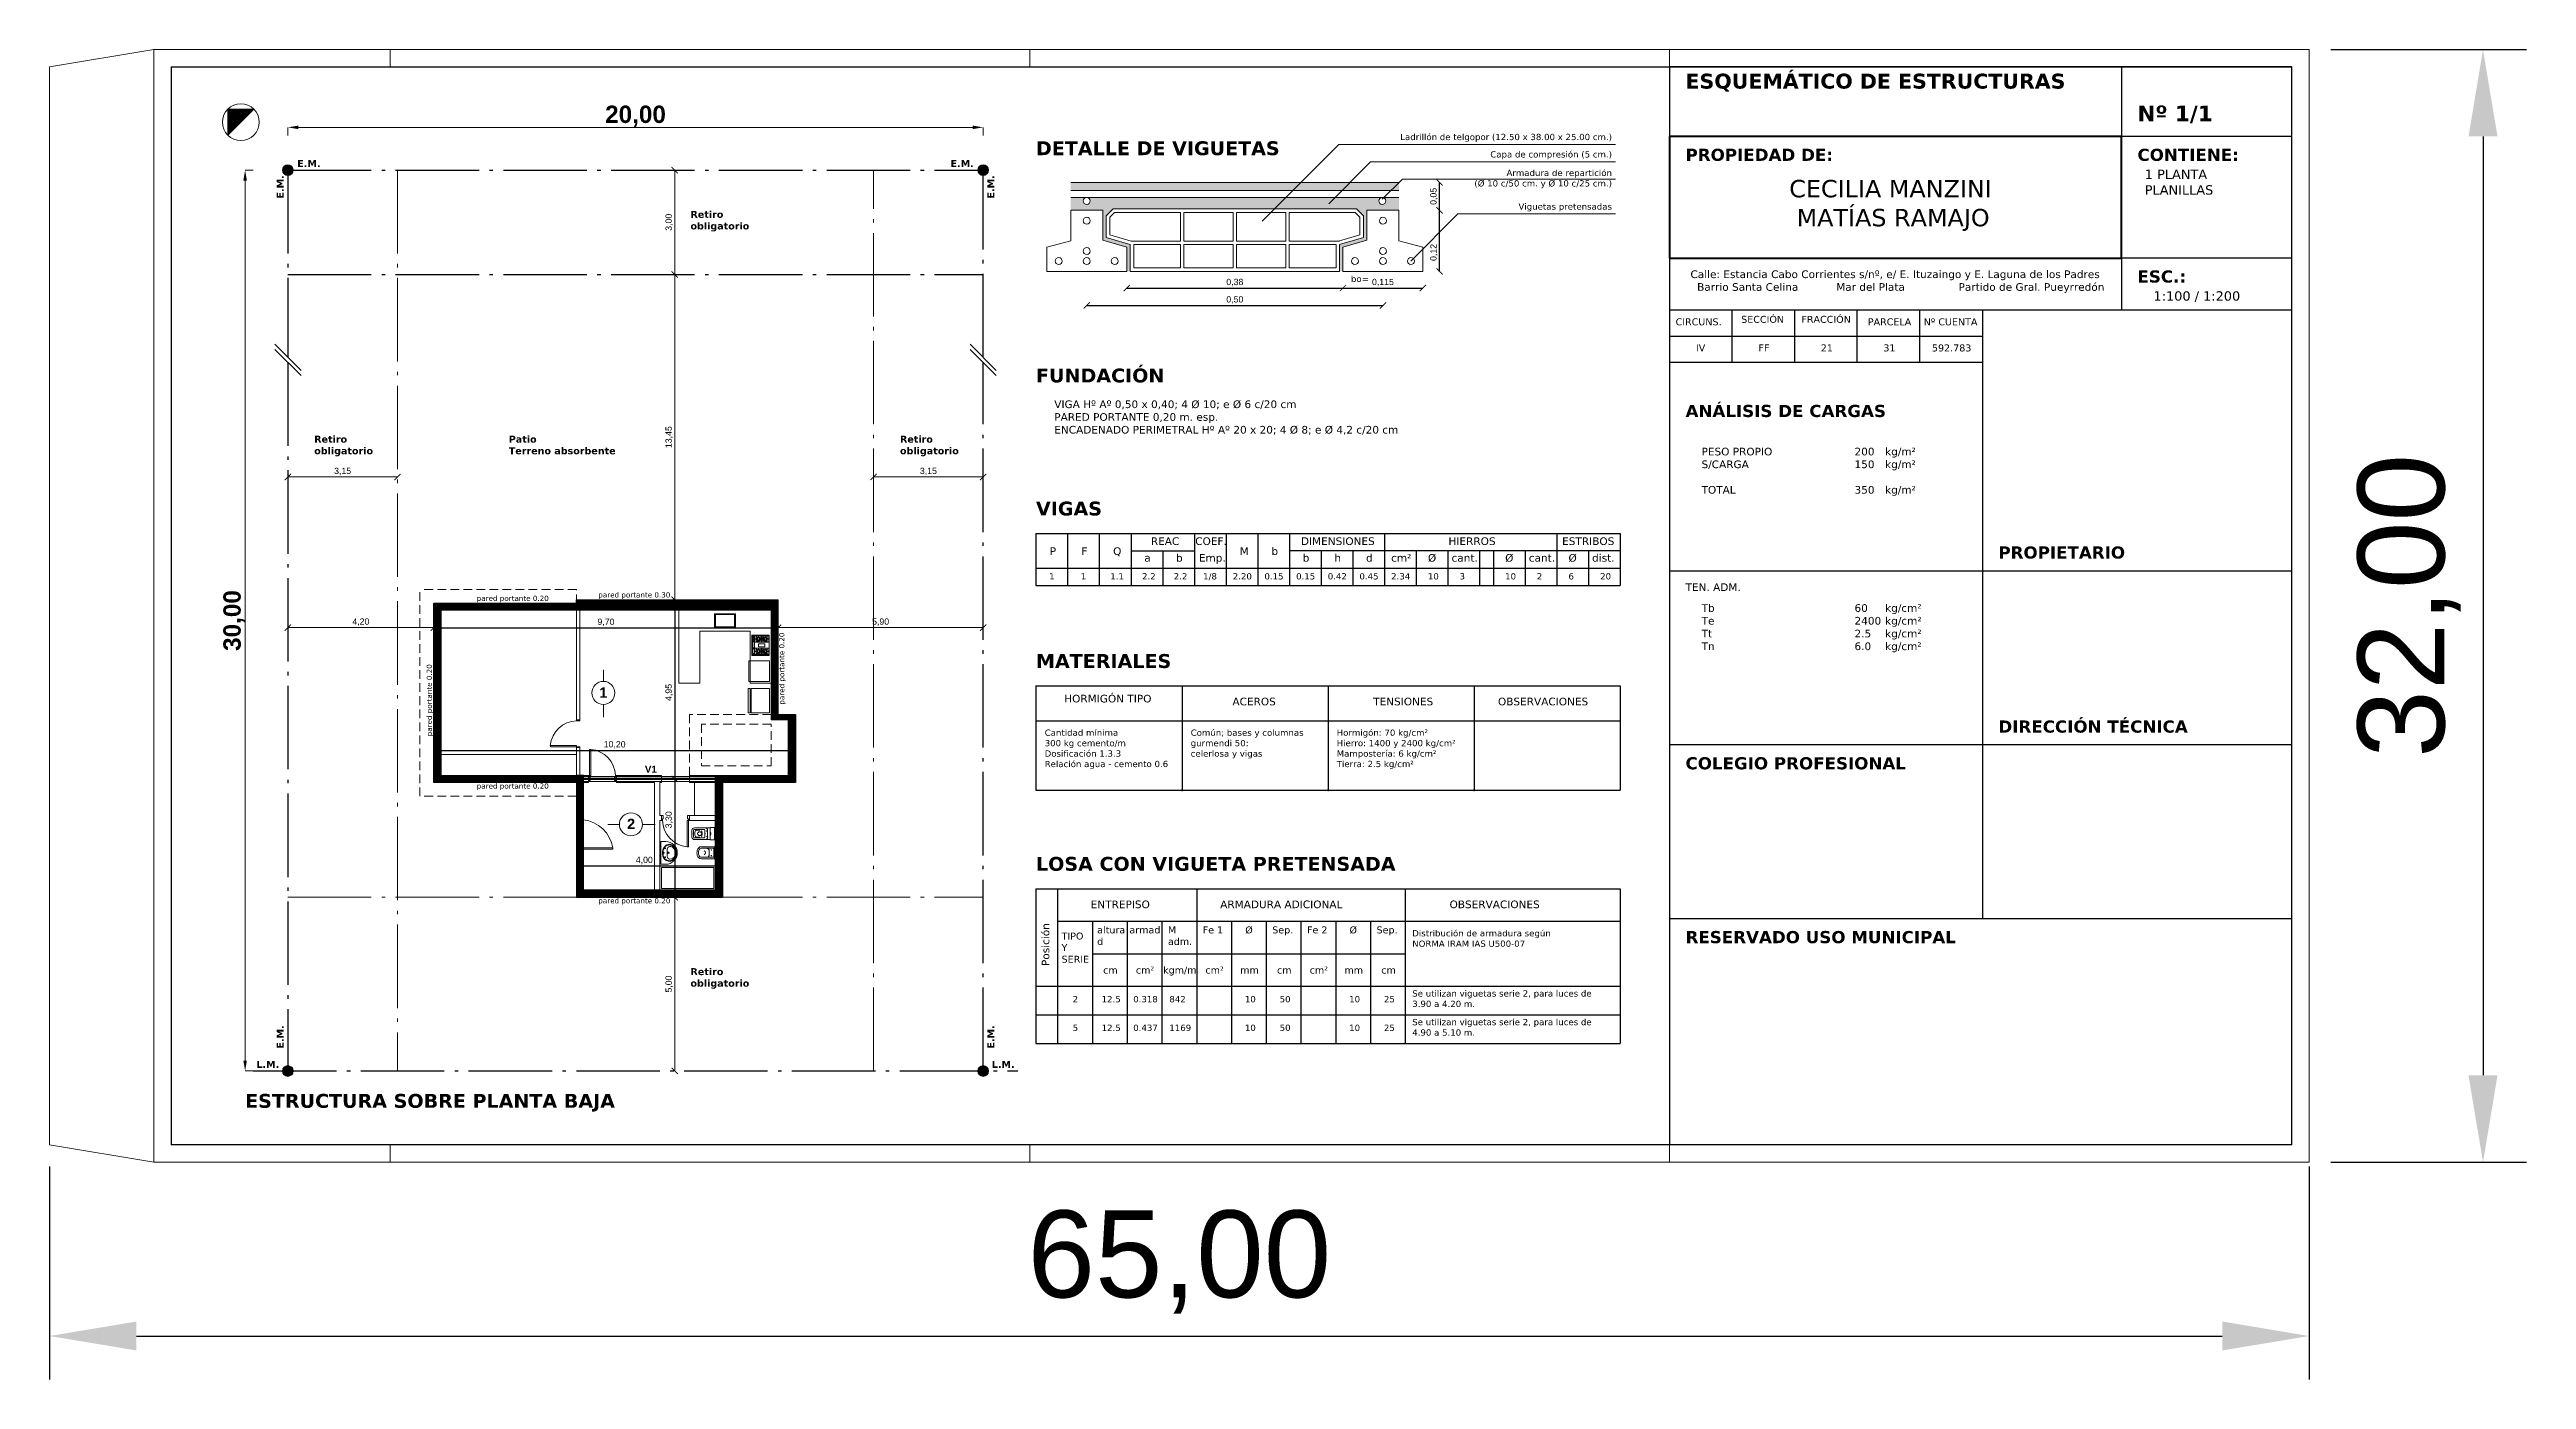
# Model space of a CAD drawing. Header units: millimetres. Extents: x 1433.9 to 1532.4, y 1432.4 to 1474.7.
# Drawn here: x 1461.1 to 1532.4, y 1432.4 to 1470.7 of the extents above; entities that cross this region are included whole.
import ezdxf

# ---------------------------------------------------------------- set-up
doc = ezdxf.new("R2010")
doc.units = ezdxf.units.MM
doc.linetypes.add('ACAD_ISO04W100', pattern=[30, 24, -3, 0, -3])
doc.linetypes.add('HIDDEN', pattern=[0.375, 0.25, -0.125])
for name, color, linetype, lineweight in [('0.1', 50, 'Continuous', 0), ('0.2', 40, 'Continuous', 20), ('0.3', 30, 'Continuous', 30), ('0.4', 20, 'Continuous', 40), ('0.5', 10, 'Continuous', 40), ('cotas', 104, 'Continuous', 18), ('L.M.', 160, 'ACAD_ISO04W100', 30), ('nomenclatura', 41, 'Continuous', 18)]:
    doc.layers.add(name, color=color, linetype=linetype, lineweight=lineweight)
doc.layers.add('gris', color=252, linetype='Continuous', lineweight=18, true_color=0x696969)
doc.styles.add('SANSSERIFBOLD', font='sasb____.pfb')
doc.styles.get("Standard").update_dxf_attribs({"font": 'ARIAL.TTF'})
doc.dimstyles.new('BM-1en 100', dxfattribs={"dimtxt": 0.18, "dimasz": 0.18, "dimexe": 0.1, "dimexo": 0.1, "dimgap": 0.05, "dimtad": 1, "dimtxsty": 'Standard', "dimblk": 'ARCHTICK', "dimcen": -0.18, "dimadec": 0, "dimazin": 0, "dimtfac": 1, "dimtmove": 0, "dimatfit": 3, "dimldrblk": 'ARCHTICK', "dimfxl": 1, "dimarcsym": 0})
doc.dimstyles.new('ISO-25', dxfattribs={"dimtxt": 2.5, "dimasz": 2.5, "dimexe": 1.25, "dimexo": 0.625, "dimtad": 1, "dimtxsty": 'Standard', "dimcen": 2.5, "dimadec": 0, "dimazin": 0, "dimtfac": 1, "dimtmove": 0, "dimatfit": 3, "dimfxl": 1, "dimarcsym": 0})

msp = doc.modelspace()

# ---------------------------------------------------------------- texts
at = {"layer": 'nomenclatura', "linetype": 'Continuous', "lineweight": 20, "style": 'SANSSERIFBOLD'}
for s, height, p in [('1', 0.3, (1476.964, 1452.022)), ('V1', 0.2, (1478.274, 1449.866)), ('2', 0.3, (1477.758, 1448.243))]:
    msp.add_text(s, height=height, dxfattribs=at).set_placement(p)
at = {"layer": 'nomenclatura'}
for s, insert, char_height, width, attachment_point in [('{\\fVerdana|b1|i0|c0|p34;\\H0.9556x;ESQUEMÁTICO DE ESTRUCTURAS}', (1508.207, 1469.972), 0.45, 12.53973, 1), ('{\\fVerdana|b1|i0|c0|p34;DETALLE DE VIGUETAS}', (1489.523, 1468.027), 0.4, 11.99306, 1), ('{\\fVerdana|b0|i0|c0|p34;Ladrillón de telgopor (12.50 x 38.00 x 25.00 cm.)}', (1506.092, 1468.241), 0.18, 6.45463, 3), ('{\\fVerdana|b0|i0|c0|p34;Capa de compresión (5 cm.)}', (1506.092, 1467.741), 0.18, 4.88423, 3), ('{\\fVerdana|b0|i0|c0|p34;Armadura de repartición \\P(%%C 10 c/50 cm. y %%C 10 c/25 cm.)}', (1506.092, 1467.207), 0.18, 6.08011, 3), ('{\\fVerdana|b0|i0|c0|p34;1 PLANTA\\PPLANILLAS}', (1521.418, 1467.213), 0.27, 11.99306, 1), ('{\\fVerdana|b0|i0|c0|p34;Viguetas pretensadas}', (1506.092, 1466.241), 0.18, 4.88423, 3), ('{\\fVerdana|b0|i0|c0|p34;bo=}', (1499.097, 1464.159), 0.18, 0.43203, 3), ('{\\fVerdana|b1|i0|c0|p34;FUNDACIÓN}', (1489.523, 1461.491), 0.4, 11.99306, 1), ('{\\fVerdana|b0|i0|c0|p34;VIGA Hº Aº 0,50 x 0,40; 4 %%C 10; e %%C 6 c/20 cm\\PPARED PORTANTE 0,20 m. esp.\\PENCADENADO PERIMETRAL Hº Aº 20 x 20; 4 %%C 8; e %%C 4,2 c/20 cm}', (1490.049, 1460.574), 0.22, 11.99306, 1), ('{\\fVerdana|b1|i0|c0|p34;ANÁLISIS DE CARGAS}', (1508.207, 1460.446), 0.35, 11.99306, 1), ('{\\fVerdana|b0|i0|c0|p34;PESO PROPIO             ^I^I200 ^Ikg/m²\\PS/CARGA^I^I^I^I150 ^Ikg/m²\\P\\PTOTAL^I^I^I^I350 ^Ikg/m²\\P^I}', (1508.668, 1459.213), 0.22, 11.99306, 1), ('{\\fVerdana|b1|i0|c0|p34;VIGAS}', (1489.523, 1457.664), 0.4, 11.99306, 1), ('{\\fVerdana|b0|i0|c0|p34;Q}', (1491.741, 1456.349), 0.22, 0.67479, 1), ('{\\fVerdana|b0|i0|c0|p34;REAC}', (1492.827, 1456.636), 0.22, 0.67479, 1), ('{\\fVerdana|b0|i0|c0|p34;COEF.}', (1494.104, 1456.636), 0.22, 0.67479, 1), ('{\\fVerdana|b0|i0|c0|p34;b}', (1496.296, 1456.349), 0.22, 0.67479, 1), ('{\\fVerdana|b0|i0|c0|p34;DIMENSIONES}', (1497.143, 1456.636), 0.22, 2.40224, 1), ('{\\fVerdana|b0|i0|c0|p34;HIERROS}', (1501.388, 1456.636), 0.22, 2.40224, 1), ('{\\fVerdana|b0|i0|c0|p34;ESTRIBOS}', (1504.657, 1456.636), 0.22, 2.40224, 1), ('{\\fVerdana|b0|i0|c0|p34;P}', (1489.919, 1456.349), 0.22, 0.67479, 1), ('{\\fVerdana|b0|i0|c0|p34;F}', (1490.83, 1456.349), 0.22, 0.67479, 1), ('{\\fVerdana|b0|i0|c0|p34;a}', (1492.639, 1456.156), 0.22, 0.67479, 1), ('{\\fVerdana|b0|i0|c0|p34;b}', (1493.55, 1456.156), 0.22, 0.67479, 1), ('{\\fVerdana|b0|i0|c0|p34;Emp.}', (1494.209, 1456.156), 0.22, 0.67479, 1), ('{\\fVerdana|b0|i0|c0|p34;M}', (1495.385, 1456.349), 0.22, 0.67479, 1), ('{\\fVerdana|b0|i0|c0|p34;b}', (1497.194, 1456.156), 0.22, 0.67479, 1), ('{\\fVerdana|b0|i0|c0|p34;h}', (1498.106, 1456.156), 0.22, 0.67479, 1), ('{\\fVerdana|b0|i0|c0|p34;d}', (1499.017, 1456.156), 0.22, 0.67479, 1), ('{\\fVerdana|b0|i0|c0|p34;cm²}', (1499.738, 1456.156), 0.22, 0.67479, 1), ('{\\fVerdana|b0|i0|c0|p34;%%C}', (1500.797, 1456.156), 0.22, 0.67479, 1), ('{\\fVerdana|b0|i0|c0|p34;cant.}', (1501.476, 1456.156), 0.22, 0.67479, 1), ('{\\fVerdana|b0|i0|c0|p34;%%C}', (1503.019, 1456.156), 0.22, 0.67479, 1), ('{\\fVerdana|b0|i0|c0|p34;cant.}', (1503.698, 1456.156), 0.22, 0.67479, 1), ('{\\fVerdana|b0|i0|c0|p34;%%C}', (1504.841, 1456.156), 0.22, 0.67479, 1), ('{\\fVerdana|b0|i0|c0|p34;dist.}', (1505.52, 1456.156), 0.22, 0.67479, 1), ('{\\fVerdana|b0|i0|c0|p34;pared portante 0.20}', (1473.435, 1454.957), 0.15, 2.77327, 1), ('{\\fVerdana|b0|i0|c0|p34;pared portante 0.30}', (1476.932, 1455.057), 0.15, 2.77327, 1), ('{\\fVerdana|b0|i0|c0|p34;1}', (1489.903, 1455.605), 0.18, 0.36934, 1), ('{\\fVerdana|b0|i0|c0|p34;1}', (1490.814, 1455.605), 0.18, 0.36934, 1), ('{\\fVerdana|b0|i0|c0|p34;1.1}', (1491.662, 1455.605), 0.18, 0.36934, 1), ('{\\fVerdana|b0|i0|c0|p34;2.2}', (1492.573, 1455.605), 0.18, 0.36934, 1), ('{\\fVerdana|b0|i0|c0|p34;2.2}', (1493.484, 1455.605), 0.18, 0.36934, 1), ('{\\fVerdana|b0|i0|c0|p34;1/8}', (1494.331, 1455.605), 0.18, 0.36934, 1), ('{\\fVerdana|b0|i0|c0|p34;2.20}', (1495.183, 1455.605), 0.18, 0.67479, 1), ('{\\fVerdana|b0|i0|c0|p34;0.15}', (1496.094, 1455.605), 0.18, 0.67479, 1), ('{\\fVerdana|b0|i0|c0|p34;0.15}', (1497.005, 1455.605), 0.18, 0.67479, 1), ('{\\fVerdana|b0|i0|c0|p34;0.42}', (1497.916, 1455.605), 0.18, 0.67479, 1), ('{\\fVerdana|b0|i0|c0|p34;0.45}', (1498.827, 1455.605), 0.18, 0.67479, 1), ('{\\fVerdana|b0|i0|c0|p34;2.34}', (1499.738, 1455.605), 0.18, 0.67479, 1), ('{\\fVerdana|b0|i0|c0|p34;10}', (1500.796, 1455.605), 0.18, 0.36934, 1), ('{\\fVerdana|b0|i0|c0|p34;3}', (1501.707, 1455.605), 0.18, 0.36934, 1), ('{\\fVerdana|b0|i0|c0|p34;10}', (1503.018, 1455.605), 0.18, 0.36934, 1), ('{\\fVerdana|b0|i0|c0|p34;2}', (1503.929, 1455.605), 0.18, 0.36934, 1), ('{\\fVerdana|b0|i0|c0|p34;6}', (1504.84, 1455.605), 0.18, 0.36934, 1), ('{\\fVerdana|b0|i0|c0|p34;20}', (1505.751, 1455.605), 0.18, 0.36934, 1), ('{\\fVerdana|b0|i0|c0|p34;TEN. ADM.}', (1508.207, 1455.313), 0.22, 11.99306, 1), ('{\\fVerdana|b0|i0|c0|p34;Tb\\fISOCPEUR|b0|i0|c0|p34;^I\\fVerdana|b0|i0|c0|p34;       ^I^I^I^I60 ^Ikg/cm²\\PTe^I^I^I^I^I2400 ^Ikg/cm²\\PTt^I^I^I^I^I2.5 ^Ikg/cm²\\PTn^I^I^I^I^I6.0 ^Ikg/cm²\\P^I}', (1508.668, 1454.713), 0.22, 11.99306, 1), ('{\\fVerdana|b1|i0|c0|p34;MATERIALES}', (1489.523, 1453.279), 0.4, 11.99306, 1), ('{\\fVerdana|b0|i0|c0|p34;HORMIGÓN TIPO}', (1490.335, 1452.108), 0.22, 2.97113, 1), ('{\\fVerdana|b0|i0|c0|p34;ACEROS}', (1495.174, 1452.024), 0.22, 2.97113, 1), ('{\\fVerdana|b0|i0|c0|p34;TENSIONES}', (1499.222, 1452.024), 0.22, 2.97113, 1), ('{\\fVerdana|b0|i0|c0|p34;OBSERVACIONES}', (1502.812, 1452.024), 0.22, 2.97113, 1), ('{\\fVerdana|b1|i0|c0|p34;DIRECCIÓN TÉCNICA}', (1517.207, 1451.012), 0.35, 11.99306, 7), ('{\\fVerdana|b0|i0|c0|p34;Cantidad mínima \\P300 kg cemento/m\\PDosificación 1.3.3\\PRelación agua - cemento 0.6}', (1489.773, 1451.108), 0.18, 4.08627, 1), ('{\\fVerdana|b0|i0|c0|p34;Común; bases y columnas gurmendi 50: \\Pcelerlosa y vigas}', (1493.973, 1451.108), 0.18, 4.08627, 1), ('{\\fVerdana|b0|i0|c0|p34;Hormigón: 70 kg/cm²\\PHierro: 1400 y 2400 kg/cm²\\PMampostería: 6 kg/cm²\\PTierra: 2.5 kg/cm²}', (1498.173, 1451.108), 0.18, 3.60166, 1), ('{\\fVerdana|b0|i0|c0|p34;pared portante 0.20}', (1473.435, 1449.367), 0.15, 2.77327, 7), ('{\\fVerdana|b1|i0|c0|p34;LOSA CON VIGUETA PRETENSADA}', (1489.523, 1447.445), 0.4, 11.99306, 1), ('{\\fVerdana|b0|i0|c0|p34;pared portante 0.20}', (1476.932, 1446.067), 0.15, 2.77327, 7), ('{\\fVerdana|b0|i0|c0|p34;ENTREPISO}', (1491.096, 1446.19), 0.22, 2.97113, 1), ('{\\fVerdana|b0|i0|c0|p34;ARMADURA ADICIONAL}', (1494.822, 1446.19), 0.22, 5.03753, 1), ('{\\fVerdana|b0|i0|c0|p34;OBSERVACIONES}', (1501.419, 1446.19), 0.22, 2.97113, 1), ('{\\fVerdana|b0|i0|c0|p34;TIPO Y SERIE}', (1490.258, 1445.269), 0.2, 0.58242, 1), ('{\\fVerdana|b0|i0|c0|p34;altura\\Pd}', (1491.283, 1445.445), 0.2, 0.93462, 1), ('{\\fVerdana|b0|i0|c0|p34;armad}', (1492.211, 1445.445), 0.2, 0.93462, 1), ('{\\fVerdana|b0|i0|c0|p34;M adm.}', (1493.319, 1445.445), 0.2, 0.93462, 1), ('{\\fVerdana|b0|i0|c0|p34;Fe 1}', (1494.319, 1445.445), 0.2, 0.93462, 1), ('{\\fVerdana|b0|i0|c0|p34;%%C}', (1495.542, 1445.445), 0.2, 0.93462, 1), ('{\\fVerdana|b0|i0|c0|p34;Sep.}', (1496.319, 1445.445), 0.2, 0.93462, 1), ('{\\fVerdana|b0|i0|c0|p34;Fe 2}', (1497.319, 1445.445), 0.2, 0.93462, 1), ('{\\fVerdana|b0|i0|c0|p34;%%C}', (1498.542, 1445.445), 0.2, 0.93462, 1), ('{\\fVerdana|b0|i0|c0|p34;Sep.}', (1499.319, 1445.445), 0.2, 0.93462, 1), ('{\\fVerdana|b0|i0|c0|p34;Distribución de armadura según NORMA IRAM IAS U500-07\\P\\P   }', (1500.346, 1445.339), 0.18, 4.08627, 1), ('{\\fVerdana|b0|i0|c0|p34;cm}', (1491.455, 1444.289), 0.2, 0.93462, 1), ('{\\fVerdana|b0|i0|c0|p34;cm²}', (1492.396, 1444.289), 0.2, 0.93462, 1), ('{\\fVerdana|b0|i0|c0|p34;kgm/m}', (1493.18, 1444.289), 0.2, 0.93462, 1), ('{\\fVerdana|b0|i0|c0|p34;cm²}', (1494.396, 1444.289), 0.2, 0.93462, 1), ('{\\fVerdana|b0|i0|c0|p34;mm}', (1495.396, 1444.289), 0.2, 0.93462, 1), ('{\\fVerdana|b0|i0|c0|p34;cm}', (1496.455, 1444.289), 0.2, 0.93462, 1), ('{\\fVerdana|b0|i0|c0|p34;cm²}', (1497.396, 1444.289), 0.2, 0.93462, 1), ('{\\fVerdana|b0|i0|c0|p34;mm}', (1498.396, 1444.289), 0.2, 0.93462, 1), ('{\\fVerdana|b0|i0|c0|p34;cm}', (1499.455, 1444.289), 0.2, 0.93462, 1), ('{\\fVerdana|b0|i0|c0|p34;2}', (1490.577, 1443.443), 0.18, 0.36934, 1), ('{\\fVerdana|b0|i0|c0|p34;12.5}', (1491.411, 1443.443), 0.18, 0.36934, 1), ('{\\fVerdana|b0|i0|c0|p34;0.318}', (1492.32, 1443.443), 0.18, 0.36934, 1), ('{\\fVerdana|b0|i0|c0|p34;842}', (1493.359, 1443.443), 0.18, 0.36934, 1), ('{\\fVerdana|b0|i0|c0|p34;10}', (1495.532, 1443.443), 0.18, 0.36934, 1), ('{\\fVerdana|b0|i0|c0|p34;50}', (1496.532, 1443.443), 0.18, 0.36934, 1), ('{\\fVerdana|b0|i0|c0|p34;10}', (1498.532, 1443.443), 0.18, 0.36934, 1), ('{\\fVerdana|b0|i0|c0|p34;25}', (1499.532, 1443.443), 0.18, 0.36934, 1), ('{\\fVerdana|b0|i0|c0|p34;5}', (1490.577, 1442.62), 0.18, 0.36934, 1), ('{\\fVerdana|b0|i0|c0|p34;12.5}', (1491.411, 1442.62), 0.18, 0.36934, 1), ('{\\fVerdana|b0|i0|c0|p34;0.437}', (1492.32, 1442.62), 0.18, 0.36934, 1), ('{\\fVerdana|b0|i0|c0|p34;1169}', (1493.359, 1442.62), 0.18, 0.36934, 1), ('{\\fVerdana|b0|i0|c0|p34;10}', (1495.532, 1442.62), 0.18, 0.36934, 1), ('{\\fVerdana|b0|i0|c0|p34;50}', (1496.532, 1442.62), 0.18, 0.36934, 1), ('{\\fVerdana|b0|i0|c0|p34;10}', (1498.532, 1442.62), 0.18, 0.36934, 1), ('{\\fVerdana|b0|i0|c0|p34;25}', (1499.532, 1442.62), 0.18, 0.36934, 1)]:
    msp.add_mtext(s, dxfattribs=dict(at, insert=insert, char_height=char_height, width=width, attachment_point=attachment_point))
at = {"layer": 'nomenclatura', "linetype": 'Continuous', "lineweight": 15}
for s, insert, char_height, width, attachment_point in [('{\\fVerdana|b1|i0|c0|p34;Nº 1/1}', (1521.207, 1469.054), 0.45, 11.99306, 1), ('{\\fVerdana|b1|i0|c0|p34;PROPIEDAD DE:}', (1508.207, 1467.813), 0.35, 11.99306, 1), ('{\\fVerdana|b1|i0|c0|p34;CONTIENE:}', (1521.207, 1467.813), 0.35, 11.99306, 1), ('\\pi3.4436;{\\fVerdana|b0|i0|c0|p34;CECILIA MANZINI \\P\\pi3.6543;MATÍAS RAMAJO}', (1507.747, 1466.916), 0.5, 13, 1), ('{\\fVerdana|b0|i0|c0|p34;Calle: Estancia Cabo Corrientes s/nº, e/ E. Ituzaingo y E. Laguna de los Padres^I         Barrio Santa Celina  ^I       Mar del Plata  ^I       Partido de Gral. Pueyrredón}', (1508.349, 1464.313), 0.22, 12.85806, 1), ('{\\fVerdana|b1|i0|c0|p34;ESC.:}', (1521.207, 1464.313), 0.35, 11.99306, 1), ('{\\fVerdana|b0|i0|c0|p34;1:100 / 1:200}', (1521.668, 1463.713), 0.27, 11.99306, 1), ('{\\fVerdana|b0|i0|c0|p34;CIRCUNS.}', (1507.921, 1462.934), 0.2, 1.8, 1), ('{\\fVerdana|b0|i0|c0|p34;SECCIÓN}', (1509.808, 1463.006), 0.2, 1.8, 1), ('{\\fVerdana|b0|i0|c0|p34;FRACCIÓN}', (1511.54, 1463.006), 0.2, 1.8, 1), ('{\\fVerdana|b0|i0|c0|p34;PARCELA}', (1513.451, 1462.934), 0.2, 1.8, 1), ('{\\fVerdana|b0|i0|c0|p34;Nº CUENTA}', (1515.057, 1462.934), 0.2, 1.8, 1), ('\\pi0.75903;{\\fVerdana|b0|i0|c0|p34;IV}', (1507.747, 1462.184), 0.2, 1.8, 1), ('\\pi0.75709;{\\fVerdana|b0|i0|c0|p34;FF}', (1509.547, 1462.184), 0.2, 1.8, 1), ('\\pi0.75057;{\\fVerdana|b0|i0|c0|p34;21}', (1511.347, 1462.184), 0.2, 1.8, 1), ('\\pi0.75097;{\\fVerdana|b0|i0|c0|p34;31}', (1513.147, 1462.184), 0.2, 1.8, 1), ('\\pi0.34822;{\\fVerdana|b0|i0|c0|p34;592.783}', (1514.947, 1462.183), 0.2, 1.8, 1), ('{\\fVerdana|b1|i0|c0|p34;PROPIETARIO}', (1517.207, 1456.018), 0.35, 11.99306, 7), ('{\\fVerdana|b1|i0|c0|p34;COLEGIO PROFESIONAL}', (1508.207, 1450.313), 0.35, 11.99306, 1), ('{\\fVerdana|b1|i0|c0|p34;RESERVADO USO MUNICIPAL}', (1508.207, 1445.313), 0.35, 11.99306, 1), ('{\\fVerdana|b1|i0|c0|p34;ESTRUCTURA SOBRE PLANTA BAJA}', (1466.773, 1440.628), 0.4, 11.99306, 1)]:
    msp.add_mtext(s, dxfattribs=dict(at, insert=insert, char_height=char_height, width=width, attachment_point=attachment_point))
at = {"layer": 'nomenclatura', "rotation": 90}
for s, insert, char_height, width, attachment_point in [('{\\fVerdana|b0|i0|c0|p34;pared portante 0.20}', (1482.134, 1451.824), 0.15, 2.77327, 1), ('{\\fVerdana|b0|i0|c0|p34;pared portante 0.20}', (1472.188, 1450.913), 0.15, 2.77327, 7), ('{\\fVerdana|b0|i0|c0|p34;Posición}', (1489.686, 1444.306), 0.22, 1.31906, 1)]:
    msp.add_mtext(s, dxfattribs=dict(at, insert=insert, char_height=char_height, width=width, attachment_point=attachment_point))
at = {"layer": 'nomenclatura', "linetype": 'Continuous', "char_height": 0.18, "width": 5.56771, "attachment_point": 1}
for s, insert in [('{\\fVerdana|b0|i0|c0|p34;\\PSe utilizan viguetas serie 2, para luces de 3.90 a 4.20 m.   }  ', (1500.346, 1443.908)), ('{\\fVerdana|b0|i0|c0|p34;\\PSe utilizan viguetas serie 2, para luces de 4.90 a 5.10 m.   }  ', (1500.346, 1443.085))]:
    msp.add_mtext(s, dxfattribs=dict(at, insert=insert))

# ---------------------------------------------------------------- blocks, each defined once
blk = doc.blocks.new('*D488')
at = {"layer": 'cotas', "color": 0, "lineweight": -2}
for p, q in [((1461.147, 1438.54), (1461.147, 1432.415)), ((1526.147, 1438.54), (1526.147, 1432.415)), ((1463.647, 1433.665), (1523.647, 1433.665))]:
    blk.add_line(p, q, dxfattribs=at)
at = {"layer": 'cotas', "color": 0}
for points in [[(1463.647, 1434.082), (1463.647, 1433.249), (1461.147, 1433.665)], [(1523.647, 1434.082), (1523.647, 1433.249), (1526.147, 1433.665)]]:
    blk.add_solid(points, dxfattribs=at)
at = {"layer": 'Defpoints', "color": 0}
for p in [(1461.147, 1439.165), (1526.147, 1439.165), (1526.147, 1433.665)]:
    blk.add_point(p, dxfattribs=at)
at = {"layer": 'cotas', "color": 0, "insert": (1493.647, 1435.793), "char_height": 2.5, "attachment_point": 5}
blk.add_mtext('65,00', dxfattribs=at)
blk = doc.blocks.new('*D476')
at = {"layer": 'cotas', "color": 0, "lineweight": -2}
for p, q in [((1526.772, 1470.665), (1532.397, 1470.665)), ((1531.147, 1468.165), (1531.147, 1441.165)), ((1526.772, 1438.665), (1532.397, 1438.665))]:
    blk.add_line(p, q, dxfattribs=at)
at = {"layer": 'cotas', "color": 0}
for points in [[(1530.73, 1468.165), (1531.564, 1468.165), (1531.147, 1470.665)], [(1530.73, 1441.165), (1531.564, 1441.165), (1531.147, 1438.665)]]:
    blk.add_solid(points, dxfattribs=at)
at = {"layer": 'Defpoints', "color": 0}
for p in [(1526.147, 1470.665), (1526.147, 1438.665), (1531.147, 1438.665)]:
    blk.add_point(p, dxfattribs=at)
at = {"layer": 'cotas', "color": 0, "insert": (1529.02, 1454.665), "char_height": 2.5, "attachment_point": 5, "rotation": 90}
blk.add_mtext('32,00', dxfattribs=at)
blk = doc.blocks.new('*D531')
at = {"layer": 'cotas', "color": 0, "linetype": 'Continuous', "lineweight": -2}
for p, q in [((1.068, 26.01), (0.838, 26.01)), ((1.068, 0.1), (0.838, 0.1))]:
    blk.add_line(p, q, dxfattribs=at)
at = {"layer": 'cotas', "color": 0, "linetype": 'Continuous', "lineweight": 9}
blk.add_line((0.838, 25.71), (0.838, 0.4), dxfattribs=at)
at = {"layer": 'cotas', "color": 0, "linetype": 'Continuous'}
for points in [[(0.788, 25.71), (0.888, 25.71), (0.838, 26.01)], [(0.788, 0.4), (0.888, 0.4), (0.838, 0.1)]]:
    blk.add_solid(points, dxfattribs=at)
at = {"layer": 'Defpoints', "color": 0, "linetype": 'Continuous'}
for p in [(1.068, 26.01), (0.838, 0.1), (1.068, 0.1)]:
    blk.add_point(p, dxfattribs=at)
at = {"layer": 'cotas', "linetype": 'Continuous', "insert": (0.518, 13.055), "char_height": 0.5, "attachment_point": 5, "rotation": 90, "style": 'SANSSERIFBOLD'}
blk.add_mtext('30,00', dxfattribs=at)
blk = doc.blocks.new('_ArchTick')
at = {"color": 0, "linetype": 'ByBlock', "const_width": 0.15}
blk.add_lwpolyline([(-0.5, -0.5), (0.5, 0.5)], dxfattribs=at)
blk = doc.blocks.new('*D532')
at = {"layer": 'cotas', "color": 0, "lineweight": -2}
for p, q in [((13.291, 5.1), (13.095, 5.1)), ((13.195, 0.1), (13.195, 5.1))]:
    blk.add_line(p, q, dxfattribs=at)
at = {"layer": 'Defpoints', "color": 0}
for p in [(13.195, 5.1), (13.391, 5.1), (13.195, 0.1)]:
    blk.add_point(p, dxfattribs=at)
at = {"layer": 'cotas', "color": 0, "lineweight": -2, "xscale": 0.18, "yscale": 0.18, "zscale": 0.18}
for p, rotation in [((13.195, 5.1), 90), ((13.195, 0.1), 270)]:
    blk.add_blockref('_ArchTick', p, dxfattribs=dict(at, rotation=rotation))
at = {"layer": 'cotas', "color": 0, "insert": (13.037, 2.6), "char_height": 0.18, "attachment_point": 5, "rotation": 90}
blk.add_mtext('5,00', dxfattribs=at)
blk = doc.blocks.new('*D533')
at = {"layer": 'cotas', "color": 0, "lineweight": -2}
blk.add_line((18.918, 17.184), (22.068, 17.184), dxfattribs=at)
at = {"layer": 'Defpoints', "color": 0}
for p in [(18.918, 17.184), (22.068, 17.184), (22.068, 17.184)]:
    blk.add_point(p, dxfattribs=at)
at = {"layer": 'cotas', "color": 0, "lineweight": -2, "xscale": 0.18, "yscale": 0.18, "zscale": 0.18, "rotation": 180}
blk.add_blockref('_ArchTick', (18.918, 17.184), dxfattribs=at)
at = {"layer": 'cotas', "color": 0, "lineweight": -2, "xscale": 0.18, "yscale": 0.18, "zscale": 0.18}
blk.add_blockref('_ArchTick', (22.068, 17.184), dxfattribs=at)
at = {"layer": 'cotas', "color": 0, "insert": (20.493, 17.342), "char_height": 0.18, "attachment_point": 5}
blk.add_mtext('3,15', dxfattribs=at)
blk = doc.blocks.new('*D534')
at = {"layer": 'cotas', "color": 0, "lineweight": -2}
blk.add_line((2.068, 17.184), (5.218, 17.184), dxfattribs=at)
at = {"layer": 'Defpoints', "color": 0}
for p in [(2.068, 17.184), (5.218, 17.184), (5.218, 17.184)]:
    blk.add_point(p, dxfattribs=at)
at = {"layer": 'cotas', "color": 0, "lineweight": -2, "xscale": 0.18, "yscale": 0.18, "zscale": 0.18, "rotation": 180}
blk.add_blockref('_ArchTick', (2.068, 17.184), dxfattribs=at)
at = {"layer": 'cotas', "color": 0, "lineweight": -2, "xscale": 0.18, "yscale": 0.18, "zscale": 0.18}
blk.add_blockref('_ArchTick', (5.218, 17.184), dxfattribs=at)
at = {"layer": 'cotas', "color": 0, "insert": (3.643, 17.342), "char_height": 0.18, "attachment_point": 5}
blk.add_mtext('3,15', dxfattribs=at)
blk = doc.blocks.new('*D535')
at = {"layer": 'cotas', "color": 0, "linetype": 'Continuous', "lineweight": -2}
for p, q in [((2.068, 27.01), (2.068, 27.239)), ((22.068, 27.01), (22.068, 27.239))]:
    blk.add_line(p, q, dxfattribs=at)
at = {"layer": 'cotas', "color": 0, "linetype": 'Continuous', "lineweight": 9}
blk.add_line((2.368, 27.239), (21.768, 27.239), dxfattribs=at)
at = {"layer": 'cotas', "color": 0, "linetype": 'Continuous'}
for points in [[(2.368, 27.289), (2.368, 27.189), (2.068, 27.239)], [(21.768, 27.289), (21.768, 27.189), (22.068, 27.239)]]:
    blk.add_solid(points, dxfattribs=at)
at = {"layer": 'Defpoints', "color": 0, "linetype": 'Continuous'}
for p in [(22.068, 27.239), (2.068, 27.01), (22.068, 27.01)]:
    blk.add_point(p, dxfattribs=at)
at = {"layer": 'cotas', "linetype": 'Continuous', "insert": (12.068, 27.559), "char_height": 0.5, "attachment_point": 5, "style": 'SANSSERIFBOLD'}
blk.add_mtext('20,00', dxfattribs=at)
blk = doc.blocks.new('cocina.anafe')
for points in [[(0.05, 0.5), (0.65, 0.5), (0.65, 0), (0.05, 0)], [(0.068, 0.074), (0.629, 0.074), (0.629, 0.023), (0.068, 0.023)], [(0.08, 0.385), (0.08, 0.389), (0.143, 0.389), (0.143, 0.385)], [(0.08, 0.189), (0.08, 0.193), (0.143, 0.193), (0.143, 0.189)], [(0.104, 0.447), (0.107, 0.45), (0.152, 0.405), (0.149, 0.403)], [(0.107, 0.323), (0.104, 0.326), (0.149, 0.371), (0.152, 0.368)], [(0.104, 0.252), (0.107, 0.254), (0.152, 0.21), (0.149, 0.207)], [(0.107, 0.127), (0.104, 0.13), (0.149, 0.175), (0.152, 0.172)], [(0.166, 0.475), (0.17, 0.475), (0.17, 0.411), (0.166, 0.411)], [(0.17, 0.299), (0.166, 0.299), (0.166, 0.362), (0.17, 0.362)], [(0.166, 0.279), (0.17, 0.279), (0.17, 0.215), (0.166, 0.215)], [(0.17, 0.103), (0.166, 0.103), (0.166, 0.166), (0.17, 0.166)], [(0.229, 0.45), (0.232, 0.447), (0.187, 0.403), (0.184, 0.405)], [(0.232, 0.326), (0.229, 0.323), (0.184, 0.368), (0.187, 0.371)], [(0.229, 0.254), (0.232, 0.252), (0.187, 0.207), (0.184, 0.21)], [(0.232, 0.13), (0.229, 0.127), (0.184, 0.172), (0.187, 0.175)], [(0.256, 0.389), (0.256, 0.385), (0.192, 0.385), (0.192, 0.389)], [(0.256, 0.193), (0.256, 0.189), (0.192, 0.189), (0.192, 0.193)], [(0.442, 0.389), (0.442, 0.385), (0.505, 0.385), (0.505, 0.389)], [(0.442, 0.193), (0.442, 0.189), (0.505, 0.189), (0.505, 0.193)], [(0.469, 0.45), (0.466, 0.447), (0.511, 0.403), (0.514, 0.405)], [(0.466, 0.326), (0.469, 0.323), (0.514, 0.368), (0.511, 0.371)], [(0.469, 0.254), (0.466, 0.252), (0.511, 0.207), (0.514, 0.21)], [(0.466, 0.13), (0.469, 0.127), (0.514, 0.172), (0.511, 0.175)], [(0.532, 0.475), (0.528, 0.475), (0.528, 0.411), (0.532, 0.411)], [(0.528, 0.299), (0.532, 0.299), (0.532, 0.362), (0.528, 0.362)], [(0.532, 0.279), (0.528, 0.279), (0.528, 0.215), (0.532, 0.215)], [(0.528, 0.103), (0.532, 0.103), (0.532, 0.166), (0.528, 0.166)], [(0.594, 0.447), (0.591, 0.45), (0.546, 0.405), (0.549, 0.403)], [(0.591, 0.323), (0.594, 0.326), (0.549, 0.371), (0.546, 0.368)], [(0.594, 0.252), (0.591, 0.254), (0.546, 0.21), (0.549, 0.207)], [(0.591, 0.127), (0.594, 0.13), (0.549, 0.175), (0.546, 0.172)], [(0.618, 0.385), (0.618, 0.389), (0.555, 0.389), (0.555, 0.385)], [(0.618, 0.189), (0.618, 0.193), (0.555, 0.193), (0.555, 0.189)]]:
    blk.add_lwpolyline(points, close=True)
for points in [[(0.089, 0.492), (0.249, 0.492, -0.414214), (0.264, 0.476), (0.264, 0.294, -0.414214), (0.249, 0.278), (0.089, 0.278, -0.414214), (0.073, 0.294), (0.073, 0.476, -0.414214)], [(0.089, 0.296), (0.249, 0.296, -0.414214), (0.264, 0.28), (0.264, 0.098, -0.414214), (0.249, 0.082), (0.089, 0.082, -0.414214), (0.073, 0.098), (0.073, 0.28, -0.414214)], [(0.609, 0.492), (0.449, 0.492, 0.414214), (0.434, 0.476), (0.434, 0.294, 0.414214), (0.449, 0.278), (0.609, 0.278, 0.414214), (0.624, 0.294), (0.624, 0.476, 0.414214)], [(0.609, 0.296), (0.449, 0.296, 0.414214), (0.434, 0.28), (0.434, 0.098, 0.414214), (0.449, 0.082), (0.609, 0.082, 0.414214), (0.624, 0.098), (0.624, 0.28, 0.414214)]]:
    blk.add_lwpolyline(points, format="xyb", close=True)
at = {"linetype": 'Continuous', "lineweight": 5}
blk.add_lwpolyline([(0.306, 0.376), (0.394, 0.376), (0.394, 0.187), (0.306, 0.187)], close=True, dxfattribs=at)
for centre, radius in [((0.111, 0.048), 0.0166), ((0.168, 0.387), 0.0625), ((0.168, 0.191), 0.0625), ((0.168, 0.387), 0.0364), ((0.168, 0.191), 0.0364), ((0.171, 0.048), 0.0166), ((0.229, 0.048), 0.0166), ((0.439, 0.048), 0.0166), ((0.53, 0.387), 0.0625), ((0.53, 0.191), 0.0625), ((0.53, 0.387), 0.0364), ((0.53, 0.191), 0.0364), ((0.605, 0.048), 0.0166)]:
    blk.add_circle(centre, radius)
blk = doc.blocks.new('i')
at = {"layer": 'gris'}
for p, q in [((1235.135, 1802.349), (1235.325, 1802.349)), ((1235.135, 1802.304), (1235.493, 1802.304)), ((1235.493, 1802.044), (1235.135, 1802.044)), ((1235.135, 1801.999), (1235.325, 1801.999)), ((1235.325, 1802.349), (1235.507, 1802.349)), ((1235.325, 1801.999), (1235.507, 1801.999)), ((1235.36, 1802.224), (1235.36, 1802.124)), ((1235.495, 1802.302), (1235.495, 1802.046)), ((1235.51, 1802.346), (1235.51, 1802.002))]:
    blk.add_line(p, q, dxfattribs=at)
for centre in [(1235.42, 1802.254), (1235.42, 1802.094)]:
    blk.add_circle(centre, 0.0085, dxfattribs=at)
for centre, radius, start, end in [((1235.382, 1802.174), 0.377, 168.55585, 191.44415), ((1235.135, 1802.224), 0.125, 90, 168.55585), ((1235.135, 1802.124), 0.125, 191.44415, 270), ((1235.382, 1802.174), 0.332, 168.55585, 191.44415), ((1235.135, 1802.224), 0.08, 90, 168.55585), ((1235.135, 1802.124), 0.08, 191.44415, 270), ((1235.198, 1802.171), 0.0578, 2.61926, 78.39406), ((1235.2, 1802.154), 0.075, 82.39422, 82.744), ((1235.198, 1802.177), 0.0578, 281.60594, 357.38074), ((1235.2, 1802.194), 0.075, 277.256, 277.60578), ((1235.28, 1802.224), 0.08, 0, 90), ((1235.28, 1802.124), 0.08, 270, 0), ((1235.493, 1802.302), 0.002, 0, 90), ((1235.493, 1802.046), 0.002, 270, 0), ((1235.507, 1802.346), 0.003, 0, 90), ((1235.507, 1802.002), 0.003, 270, 0)]:
    blk.add_arc(centre, radius, start, end, dxfattribs=at)
blk = doc.blocks.new('*D536')
at = {"layer": 'cotas', "color": 0, "lineweight": -2}
for p, q in [((2.068, 12.23), (2.068, 12.95)), ((6.268, 12.85), (2.068, 12.85))]:
    blk.add_line(p, q, dxfattribs=at)
at = {"layer": 'Defpoints', "color": 0}
for p in [(2.068, 12.85), (6.268, 12.85), (2.068, 12.13)]:
    blk.add_point(p, dxfattribs=at)
at = {"layer": 'cotas', "color": 0, "lineweight": -2, "xscale": 0.18, "yscale": 0.18, "zscale": 0.18, "rotation": 180}
blk.add_blockref('_ArchTick', (2.068, 12.85), dxfattribs=at)
at = {"layer": 'cotas', "color": 0, "lineweight": -2, "xscale": 0.18, "yscale": 0.18, "zscale": 0.18}
blk.add_blockref('_ArchTick', (6.268, 12.85), dxfattribs=at)
at = {"layer": 'cotas', "color": 0, "insert": (4.168, 13.008), "char_height": 0.18, "attachment_point": 5}
blk.add_mtext('4,20', dxfattribs=at)
blk = doc.blocks.new('*D537')
at = {"layer": 'cotas', "color": 0, "lineweight": -2}
for p, q in [((16.168, 12.235), (16.168, 12.95)), ((16.168, 12.85), (22.068, 12.85))]:
    blk.add_line(p, q, dxfattribs=at)
at = {"layer": 'Defpoints', "color": 0}
for p in [(22.068, 12.85), (22.068, 12.85), (16.168, 12.135)]:
    blk.add_point(p, dxfattribs=at)
at = {"layer": 'cotas', "color": 0, "lineweight": -2, "xscale": 0.18, "yscale": 0.18, "zscale": 0.18, "rotation": 180}
blk.add_blockref('_ArchTick', (16.168, 12.85), dxfattribs=at)
at = {"layer": 'cotas', "color": 0, "lineweight": -2, "xscale": 0.18, "yscale": 0.18, "zscale": 0.18}
blk.add_blockref('_ArchTick', (22.068, 12.85), dxfattribs=at)
at = {"layer": 'cotas', "color": 0, "insert": (19.118, 13.008), "char_height": 0.18, "attachment_point": 5}
blk.add_mtext('5,90', dxfattribs=at)
blk = doc.blocks.new('*D538')
at = {"layer": 'cotas', "color": 0, "lineweight": -2}
for p, q in [((13.291, 26.01), (13.095, 26.01)), ((13.195, 23.01), (13.195, 26.01))]:
    blk.add_line(p, q, dxfattribs=at)
at = {"layer": 'Defpoints', "color": 0}
for p in [(13.195, 26.01), (13.391, 26.01), (13.195, 23.01)]:
    blk.add_point(p, dxfattribs=at)
at = {"layer": 'cotas', "color": 0, "lineweight": -2, "xscale": 0.18, "yscale": 0.18, "zscale": 0.18}
for p, rotation in [((13.195, 26.01), 90), ((13.195, 23.01), 270)]:
    blk.add_blockref('_ArchTick', p, dxfattribs=dict(at, rotation=rotation))
at = {"layer": 'cotas', "color": 0, "insert": (13.037, 24.51), "char_height": 0.18, "attachment_point": 5, "rotation": 90}
blk.add_mtext('3,00', dxfattribs=at)
blk = doc.blocks.new('*D539')
at = {"layer": 'cotas', "color": 0, "lineweight": -2}
for p, q in [((13.291, 23.01), (13.095, 23.01)), ((13.195, 13.65), (13.195, 23.01))]:
    blk.add_line(p, q, dxfattribs=at)
at = {"layer": 'Defpoints', "color": 0}
for p in [(13.195, 23.01), (13.391, 23.01), (13.195, 13.65)]:
    blk.add_point(p, dxfattribs=at)
at = {"layer": 'cotas', "color": 0, "lineweight": -2, "xscale": 0.18, "yscale": 0.18, "zscale": 0.18}
for p, rotation in [((13.195, 23.01), 90), ((13.195, 13.65), 270)]:
    blk.add_blockref('_ArchTick', p, dxfattribs=dict(at, rotation=rotation))
at = {"layer": 'cotas', "color": 0, "insert": (13.037, 18.33), "char_height": 0.18, "attachment_point": 5, "rotation": 90}
blk.add_mtext('13,45', dxfattribs=at)
blk = doc.blocks.new('*D517')
at = {"layer": 'cotas', "color": 0, "lineweight": -2}
for p, q in [((1476.403, 1447.001), (1476.403, 1447.284)), ((1476.403, 1447.184), (1480.403, 1447.184)), ((1480.403, 1447.091), (1480.403, 1447.284))]:
    blk.add_line(p, q, dxfattribs=at)
at = {"layer": 'Defpoints', "color": 0}
for p in [(1480.403, 1447.184), (1476.403, 1446.901), (1480.403, 1446.991)]:
    blk.add_point(p, dxfattribs=at)
at = {"layer": 'cotas', "color": 0, "lineweight": -2, "xscale": 0.18, "yscale": 0.18, "zscale": 0.18, "rotation": 180}
blk.add_blockref('_ArchTick', (1476.403, 1447.184), dxfattribs=at)
at = {"layer": 'cotas', "color": 0, "lineweight": -2, "xscale": 0.18, "yscale": 0.18, "zscale": 0.18}
blk.add_blockref('_ArchTick', (1480.403, 1447.184), dxfattribs=at)
at = {"layer": 'cotas', "color": 0, "insert": (1478.256, 1447.342), "char_height": 0.18, "attachment_point": 5}
blk.add_mtext('4,00', dxfattribs=at)
blk = doc.blocks.new('*D518')
at = {"layer": 'cotas', "color": 0, "lineweight": -2}
for p, q in [((1478.916, 1449.687), (1479.23, 1449.687)), ((1479.13, 1449.687), (1479.13, 1446.387)), ((1479.037, 1446.387), (1479.23, 1446.387))]:
    blk.add_line(p, q, dxfattribs=at)
at = {"layer": 'Defpoints', "color": 0}
for p in [(1478.816, 1449.687), (1478.937, 1446.387), (1479.13, 1446.387)]:
    blk.add_point(p, dxfattribs=at)
at = {"layer": 'cotas', "color": 0, "lineweight": -2, "xscale": 0.18, "yscale": 0.18, "zscale": 0.18}
for p, rotation in [((1479.13, 1449.687), 90), ((1479.13, 1446.387), 270)]:
    blk.add_blockref('_ArchTick', p, dxfattribs=dict(at, rotation=rotation))
at = {"layer": 'cotas', "color": 0, "insert": (1478.972, 1448.512), "char_height": 0.18, "attachment_point": 5, "rotation": 90}
blk.add_mtext('3,30', dxfattribs=at)
blk = doc.blocks.new('*D521')
at = {"layer": 'cotas', "color": 0, "lineweight": -2}
for p, q in [((1472.303, 1450.326), (1472.303, 1450.609)), ((1472.303, 1450.509), (1482.503, 1450.509)), ((1482.503, 1450.416), (1482.503, 1450.609))]:
    blk.add_line(p, q, dxfattribs=at)
at = {"layer": 'Defpoints', "color": 0}
for p in [(1472.303, 1450.226), (1482.503, 1450.509), (1482.503, 1450.316)]:
    blk.add_point(p, dxfattribs=at)
at = {"layer": 'cotas', "color": 0, "lineweight": -2, "xscale": 0.18, "yscale": 0.18, "zscale": 0.18, "rotation": 180}
blk.add_blockref('_ArchTick', (1472.303, 1450.509), dxfattribs=at)
at = {"layer": 'cotas', "color": 0, "lineweight": -2, "xscale": 0.18, "yscale": 0.18, "zscale": 0.18}
blk.add_blockref('_ArchTick', (1482.503, 1450.509), dxfattribs=at)
at = {"layer": 'cotas', "color": 0, "insert": (1477.403, 1450.667), "char_height": 0.18, "attachment_point": 5}
blk.add_mtext('10,20', dxfattribs=at)
blk = doc.blocks.new('*D522')
at = {"layer": 'cotas', "color": 0, "lineweight": -2}
for p, q in [((1478.916, 1454.637), (1479.23, 1454.637)), ((1479.13, 1454.637), (1479.13, 1449.687)), ((1479.037, 1449.687), (1479.23, 1449.687))]:
    blk.add_line(p, q, dxfattribs=at)
at = {"layer": 'Defpoints', "color": 0}
for p in [(1478.816, 1454.637), (1478.937, 1449.687), (1479.13, 1449.687)]:
    blk.add_point(p, dxfattribs=at)
at = {"layer": 'cotas', "color": 0, "lineweight": -2, "xscale": 0.18, "yscale": 0.18, "zscale": 0.18}
for p, rotation in [((1479.13, 1454.637), 90), ((1479.13, 1449.687), 270)]:
    blk.add_blockref('_ArchTick', p, dxfattribs=dict(at, rotation=rotation))
at = {"layer": 'cotas', "color": 0, "insert": (1478.972, 1452.175), "char_height": 0.18, "attachment_point": 5, "rotation": 90}
blk.add_mtext('4,95', dxfattribs=at)
blk = doc.blocks.new('*D523')
at = {"layer": 'cotas', "color": 0, "lineweight": -2}
for p, q in [((1472.303, 1453.851), (1472.303, 1454.134)), ((1472.303, 1454.034), (1482.003, 1454.034)), ((1482.003, 1453.94), (1482.003, 1454.134))]:
    blk.add_line(p, q, dxfattribs=at)
at = {"layer": 'Defpoints', "color": 0}
for p in [(1472.303, 1453.751), (1482.003, 1454.034), (1482.003, 1453.84)]:
    blk.add_point(p, dxfattribs=at)
at = {"layer": 'cotas', "color": 0, "lineweight": -2, "xscale": 0.18, "yscale": 0.18, "zscale": 0.18, "rotation": 180}
blk.add_blockref('_ArchTick', (1472.303, 1454.034), dxfattribs=at)
at = {"layer": 'cotas', "color": 0, "lineweight": -2, "xscale": 0.18, "yscale": 0.18, "zscale": 0.18}
blk.add_blockref('_ArchTick', (1482.003, 1454.034), dxfattribs=at)
at = {"layer": 'cotas', "color": 0, "insert": (1477.153, 1454.192), "char_height": 0.18, "attachment_point": 5}
blk.add_mtext('9,70', dxfattribs=at)
blk = doc.blocks.new('*D524')
at = {"layer": 'cotas', "color": 0, "lineweight": -2}
blk.add_line((1492.133, 1463.806), (1498.353, 1463.806), dxfattribs=at)
at = {"layer": 'Defpoints', "color": 0}
for p in [(1492.133, 1463.806), (1498.353, 1463.806), (1498.353, 1463.806)]:
    blk.add_point(p, dxfattribs=at)
at = {"layer": 'cotas', "color": 0, "lineweight": -2, "xscale": 0.18, "yscale": 0.18, "zscale": 0.18, "rotation": 180}
blk.add_blockref('_ArchTick', (1492.133, 1463.806), dxfattribs=at)
at = {"layer": 'cotas', "color": 0, "lineweight": -2, "xscale": 0.18, "yscale": 0.18, "zscale": 0.18}
blk.add_blockref('_ArchTick', (1498.353, 1463.806), dxfattribs=at)
at = {"layer": 'cotas', "color": 0, "insert": (1495.243, 1463.964), "char_height": 0.18, "attachment_point": 5}
blk.add_mtext('0,38', dxfattribs=at)
blk = doc.blocks.new('*D525')
at = {"layer": 'cotas', "color": 0, "lineweight": -2}
blk.add_line((1490.983, 1463.306), (1499.503, 1463.306), dxfattribs=at)
at = {"layer": 'Defpoints', "color": 0}
for p in [(1490.983, 1463.306), (1499.503, 1463.306), (1499.503, 1463.306)]:
    blk.add_point(p, dxfattribs=at)
at = {"layer": 'cotas', "color": 0, "lineweight": -2, "xscale": 0.18, "yscale": 0.18, "zscale": 0.18, "rotation": 180}
blk.add_blockref('_ArchTick', (1490.983, 1463.306), dxfattribs=at)
at = {"layer": 'cotas', "color": 0, "lineweight": -2, "xscale": 0.18, "yscale": 0.18, "zscale": 0.18}
blk.add_blockref('_ArchTick', (1499.503, 1463.306), dxfattribs=at)
at = {"layer": 'cotas', "color": 0, "insert": (1495.243, 1463.464), "char_height": 0.18, "attachment_point": 5}
blk.add_mtext('0,50', dxfattribs=at)
blk = doc.blocks.new('*D526')
at = {"layer": 'cotas', "color": 0, "lineweight": -2}
blk.add_line((1498.353, 1463.806), (1500.653, 1463.806), dxfattribs=at)
at = {"layer": 'Defpoints', "color": 0}
for p in [(1498.353, 1463.806), (1500.653, 1463.806), (1500.653, 1463.806)]:
    blk.add_point(p, dxfattribs=at)
at = {"layer": 'cotas', "color": 0, "lineweight": -2, "xscale": 0.18, "yscale": 0.18, "zscale": 0.18, "rotation": 180}
blk.add_blockref('_ArchTick', (1498.353, 1463.806), dxfattribs=at)
at = {"layer": 'cotas', "color": 0, "lineweight": -2, "xscale": 0.18, "yscale": 0.18, "zscale": 0.18}
blk.add_blockref('_ArchTick', (1500.653, 1463.806), dxfattribs=at)
at = {"layer": 'cotas', "color": 0, "insert": (1499.503, 1463.964), "char_height": 0.18, "attachment_point": 5}
blk.add_mtext('0,115', dxfattribs=at)
blk = doc.blocks.new('*D527')
at = {"layer": 'cotas', "color": 0, "lineweight": -2}
blk.add_line((1501.13, 1464.283), (1501.13, 1466.043), dxfattribs=at)
at = {"layer": 'Defpoints', "color": 0}
for p in [(1501.13, 1466.043), (1501.13, 1466.043), (1501.13, 1464.283)]:
    blk.add_point(p, dxfattribs=at)
at = {"layer": 'cotas', "color": 0, "lineweight": -2, "xscale": 0.18, "yscale": 0.18, "zscale": 0.18}
for p, rotation in [((1501.13, 1466.043), 90), ((1501.13, 1464.283), 270)]:
    blk.add_blockref('_ArchTick', p, dxfattribs=dict(at, rotation=rotation))
at = {"layer": 'cotas', "color": 0, "insert": (1500.972, 1464.83), "char_height": 0.18, "attachment_point": 5, "rotation": 90}
blk.add_mtext('0,12', dxfattribs=at)
blk = doc.blocks.new('*D528')
at = {"layer": 'cotas', "color": 0, "lineweight": -2}
blk.add_line((1501.13, 1466.043), (1501.13, 1466.843), dxfattribs=at)
at = {"layer": 'Defpoints', "color": 0}
for p in [(1501.13, 1466.843), (1501.13, 1466.843), (1501.13, 1466.043)]:
    blk.add_point(p, dxfattribs=at)
at = {"layer": 'cotas', "color": 0, "lineweight": -2, "xscale": 0.18, "yscale": 0.18, "zscale": 0.18}
for p, rotation in [((1501.13, 1466.843), 90), ((1501.13, 1466.043), 270)]:
    blk.add_blockref('_ArchTick', p, dxfattribs=dict(at, rotation=rotation))
at = {"layer": 'cotas', "color": 0, "insert": (1500.972, 1466.443), "char_height": 0.18, "attachment_point": 5, "rotation": 90}
blk.add_mtext('0,05', dxfattribs=at)
blk = doc.blocks.new('A$C3C82425D')
at = {"layer": 'gris'}
blk.add_hatch(color=256, dxfattribs=at).paths.add_polyline_path([(1.09, 27.765), (0.341, 27.016), (0.341, 27.765)])
h = blk.add_hatch(color=256, dxfattribs=at)
h.paths.add_polyline_path([(2.066, 26.164, 0.411185), (1.913, 26.01), (2.068, 26.01)])
h.paths.add_polyline_path([(2.066, 26.164), (2.068, 26.01), (2.222, 26.01, 0.417248)])
h.paths.add_polyline_path([(2.222, 26.01), (2.068, 26.01), (2.069, 25.855, 0.411185)])
h.paths.add_polyline_path([(2.068, 26.01), (1.913, 26.01, 0.417248), (2.069, 25.855)])
h = blk.add_hatch(color=256, dxfattribs=at)
h.paths.add_polyline_path([(22.066, 26.164, 0.411185), (21.913, 26.01), (22.068, 26.01)])
h.paths.add_polyline_path([(22.066, 26.164), (22.068, 26.01), (22.222, 26.01, 0.417248)])
h.paths.add_polyline_path([(22.222, 26.01), (22.068, 26.01), (22.069, 25.855, 0.411185)])
h.paths.add_polyline_path([(22.068, 26.01), (21.913, 26.01, 0.417248), (22.069, 25.855)])
h = blk.add_hatch(color=256, dxfattribs=at)
h.paths.add_polyline_path([(2.066, 0.254, 0.411185), (1.913, 0.1), (2.068, 0.1)])
h.paths.add_polyline_path([(2.066, 0.254), (2.068, 0.1), (2.222, 0.1, 0.417248)])
h.paths.add_polyline_path([(2.222, 0.1), (2.068, 0.1), (2.069, -0.055, 0.411185)])
h.paths.add_polyline_path([(2.068, 0.1), (1.913, 0.1, 0.417248), (2.069, -0.055)])
h = blk.add_hatch(color=256, dxfattribs=at)
h.paths.add_polyline_path([(22.066, 0.254, 0.411185), (21.913, 0.1), (22.068, 0.1)])
h.paths.add_polyline_path([(22.066, 0.254), (22.068, 0.1), (22.222, 0.1, 0.417248)])
h.paths.add_polyline_path([(22.222, 0.1), (22.068, 0.1), (22.069, -0.055, 0.411185)])
h.paths.add_polyline_path([(22.068, 0.1), (21.913, 0.1, 0.417248), (22.069, -0.055)])
at = {"layer": '0.2'}
blk.add_lwpolyline([(0.341, 27.016), (1.09, 27.765), (0.341, 27.765), (0.341, 27.016)], dxfattribs=at)
for centre, radius in [((0.715, 27.39), 0.529), ((2.068, 26.01), 0.155), ((22.068, 26.01), 0.155), ((2.068, 0.1), 0.155), ((22.068, 0.1), 0.155)]:
    blk.add_circle(centre, radius, dxfattribs=at)
at = {"layer": '0.3'}
for p, q in [((1.69, 21.005), (2.446, 20.249)), ((1.69, 20.855), (2.446, 20.099)), ((21.69, 21.005), (22.446, 20.249)), ((21.69, 20.855), (22.446, 20.099))]:
    blk.add_line(p, q, dxfattribs=at)
at = {"layer": 'gris', "linetype": 'ACAD_ISO04W100', "ltscale": 0.1}
for p, q in [((5.218, 26.01), (5.218, 0.1)), ((18.918, 0.1), (18.918, 26.01)), ((2.068, 5.1), (22.068, 5.1))]:
    blk.add_line(p, q, dxfattribs=at)
at = {"layer": 'gris', "linetype": 'HIDDEN'}
for p, q in [((5.868, 8), (5.868, 13.95)), ((10.368, 13.95), (5.868, 13.95)), ((10.368, 13.55), (10.368, 13.95)), ((13.618, 8.6), (13.618, 10.35)), ((15.968, 10.35), (13.618, 10.35)), ((10.368, 8), (5.868, 8))]:
    blk.add_line(p, q, dxfattribs=at)
at = {"layer": 'gris'}
for p, q in [((6.268, 13.55), (7.218, 13.55)), ((6.268, 13.15), (6.268, 13.55)), ((9.618, 13.55), (7.218, 13.55)), ((7.218, 13.35), (7.218, 13.55)), ((9.618, 13.35), (9.618, 13.55)), ((9.618, 13.55), (10.368, 13.55)), ((13.268, 13.65), (10.868, 13.65)), ((10.868, 13.35), (10.868, 13.65)), ((13.268, 13.35), (13.268, 13.65)), ((15.918, 13.65), (13.918, 13.65)), ((13.918, 13.35), (13.918, 13.65)), ((15.918, 13.35), (15.918, 13.65)), ((16.168, 13.3), (16.168, 13.65)), ((16.168, 13.65), (16.168, 13.65)), ((6.268, 13.15), (6.268, 12.35)), ((6.468, 13.15), (6.268, 13.15)), ((6.368, 12.4), (6.368, 13.1)), ((6.418, 12.4), (6.418, 13.1)), ((6.468, 13.35), (7.218, 13.35)), ((6.468, 13.15), (6.468, 13.35)), ((6.468, 12.4), (6.468, 13.1)), ((7.268, 13.45), (9.568, 13.45)), ((7.268, 13.4), (9.568, 13.4)), ((7.268, 13.35), (9.568, 13.35)), ((9.618, 13.35), (10.368, 13.35)), ((10.368, 10.2), (10.368, 13.35)), ((10.468, 13.35), (10.868, 13.35)), ((10.468, 10.2), (10.468, 13.35)), ((10.918, 13.45), (13.218, 13.45)), ((10.918, 13.4), (13.218, 13.4)), ((10.918, 13.35), (13.218, 13.35)), ((13.918, 13.35), (13.268, 13.35)), ((13.318, 11.25), (13.318, 13.35)), ((13.968, 13.45), (15.868, 13.45)), ((13.968, 13.4), (15.868, 13.4)), ((13.968, 13.35), (15.868, 13.35)), ((15.968, 13.35), (15.918, 13.35)), ((15.968, 13.3), (15.968, 13.35)), ((15.968, 13.3), (16.168, 13.3)), ((15.968, 13.25), (15.968, 12.8)), ((16.018, 13.25), (16.018, 12.8)), ((16.068, 13.25), (16.068, 12.8)), ((16.168, 12.75), (16.168, 13.3)), ((6.468, 12.35), (6.268, 12.35)), ((6.268, 10), (6.268, 12.35)), ((6.468, 10), (6.468, 12.35)), ((13.918, 11.25), (13.918, 12.75)), ((15.368, 12.75), (13.918, 12.75)), ((15.368, 11.25), (15.368, 12.75)), ((15.968, 10.2), (15.968, 12.75)), ((15.968, 12.75), (16.168, 12.75)), ((16.168, 10.35), (16.168, 12.75)), ((13.918, 11.25), (13.318, 11.25)), ((15.305, 11.1), (15.305, 10.4)), ((15.368, 11.1), (15.305, 11.1)), ((15.968, 11.25), (15.368, 11.25)), ((15.368, 11.1), (15.368, 10.4)), ((15.393, 11.075), (15.368, 11.075)), ((15.393, 11.1), (15.393, 10.4)), ((15.918, 11.1), (15.393, 11.1)), ((15.918, 10.4), (15.918, 11.1)), ((6.268, 9.2), (6.268, 10)), ((6.468, 10), (6.268, 10)), ((10.368, 10.2), (10.468, 10.2)), ((15.305, 10.4), (15.368, 10.4)), ((15.393, 10.425), (15.368, 10.425)), ((15.393, 10.4), (15.918, 10.4)), ((16.468, 10.2), (15.968, 10.2)), ((16.668, 10.35), (16.168, 10.35)), ((16.468, 9.4), (16.468, 10.2)), ((16.668, 9.4), (16.668, 10.35)), ((6.368, 9.95), (6.368, 9.25)), ((6.418, 9.95), (6.418, 9.25)), ((6.468, 9.95), (6.468, 9.25)), ((10.368, 8.6), (10.368, 9.4)), ((10.368, 9.4), (10.468, 9.4)), ((10.468, 8.6), (10.468, 9.4)), ((16.668, 9.4), (16.468, 9.4)), ((16.468, 9.35), (16.468, 8.65)), ((16.518, 9.35), (16.518, 8.65)), ((16.568, 9.35), (16.568, 8.65)), ((16.668, 8.6), (16.668, 9.4)), ((6.268, 8.4), (6.268, 9.2)), ((6.468, 9.2), (6.268, 9.2)), ((6.468, 8.6), (6.468, 9.2)), ((10.368, 9.2), (6.468, 9.2)), ((10.368, 8.6), (6.468, 8.6)), ((10.718, 8.6), (10.468, 8.6)), ((10.718, 8.4), (10.718, 8.6)), ((12.818, 8.6), (11.518, 8.6)), ((11.518, 8.4), (11.518, 8.6)), ((12.818, 8.4), (12.818, 8.6)), ((16.668, 8.6), (13.618, 8.6)), ((13.618, 8.6), (13.618, 8.4)), ((16.668, 8.4), (16.668, 8.6)), ((10.368, 8.4), (6.268, 8.4)), ((10.368, 8.4), (10.368, 7.35)), ((10.718, 8.4), (10.568, 8.4)), ((10.568, 8.4), (10.568, 7.35)), ((12.618, 8.4), (11.518, 8.4)), ((12.618, 5.3), (12.618, 8.4)), ((12.818, 8.4), (12.768, 8.4)), ((12.768, 7.45), (12.768, 8.4)), ((14.368, 8.4), (13.618, 8.4)), ((13.768, 7.45), (13.768, 8.4)), ((14.368, 7.45), (14.368, 8.4)), ((16.668, 8.4), (14.568, 8.4)), ((14.568, 5.1), (14.568, 8.4)), ((10.368, 6.45), (10.368, 7.35)), ((10.568, 7.35), (10.368, 7.35)), ((12.818, 7.45), (12.768, 7.45)), ((12.768, 5.3), (12.768, 7.3)), ((12.818, 7.3), (12.768, 7.3)), ((12.818, 7.45), (12.818, 7.3)), ((13.618, 7.45), (13.618, 7.3)), ((14.368, 7.45), (13.618, 7.45)), ((14.368, 7.3), (13.618, 7.3)), ((14.368, 5.3), (14.368, 7.3)), ((10.568, 6.45), (10.368, 6.45)), ((10.368, 6.45), (10.368, 6.15)), ((10.568, 6.45), (10.568, 6.15)), ((12.979, 6.275), (12.979, 6.475)), ((14.038, 7.047), (13.759, 7.047)), ((14.038, 6.802), (13.759, 6.802)), ((14.07, 7.092), (13.76, 7.092)), ((14.07, 6.757), (13.76, 6.757)), ((13.777, 6.925), (13.777, 6.964)), ((13.777, 6.925), (13.777, 6.885)), ((13.842, 7.029), (13.914, 7.029)), ((13.842, 6.82), (13.914, 6.82)), ((14.07, 7.092), (14.202, 7.092)), ((14.07, 6.757), (14.202, 6.757)), ((14.14, 7.022), (14.14, 6.925)), ((14.14, 6.827), (14.14, 6.925)), ((14.211, 6.925), (14.211, 7.084)), ((14.211, 6.925), (14.211, 6.765)), ((10.368, 6.15), (10.368, 5.35)), ((10.568, 6.15), (10.368, 6.15)), ((10.468, 5.4), (10.468, 6.1)), ((10.518, 5.4), (10.518, 6.1)), ((10.568, 5.4), (10.568, 6.1)), ((14.368, 6), (12.768, 6)), ((10.568, 5.35), (10.368, 5.35)), ((10.368, 5.35), (10.368, 5.1)), ((10.368, 5.1), (11.143, 5.1)), ((10.568, 5.35), (10.568, 5.3)), ((11.143, 5.3), (10.568, 5.3)), ((11.143, 5.3), (11.143, 5.1)), ((11.143, 5.1), (11.943, 5.1)), ((11.893, 5.3), (11.193, 5.3)), ((11.893, 5.25), (11.193, 5.25)), ((11.893, 5.2), (11.193, 5.2)), ((11.943, 5.3), (11.943, 5.1)), ((12.618, 5.3), (11.943, 5.3)), ((11.943, 5.1), (12.818, 5.1)), ((12.818, 5.3), (12.768, 5.3)), ((12.818, 5.3), (12.818, 5.1)), ((12.818, 5.1), (13.618, 5.1)), ((13.568, 5.3), (12.868, 5.3)), ((13.568, 5.25), (12.868, 5.25)), ((13.568, 5.2), (12.868, 5.2)), ((14.368, 5.3), (13.618, 5.3)), ((13.618, 5.3), (13.618, 5.1)), ((14.568, 5.1), (13.618, 5.1))]:
    blk.add_line(p, q, dxfattribs=at)
for points in [[(10.368, 13.55), (10.368, 13.65), (10.868, 13.65), (10.868, 13.65)], [(13.918, 13.65), (13.918, 13.65), (13.268, 13.65), (13.268, 13.65)], [(16.168, 13.65), (16.168, 13.65), (16.168, 13.65), (15.918, 13.65), (15.918, 13.65)], [(10.468, 10.2), (10.368, 10.2), (10.368, 10.175), (10.468, 10.175), (10.468, 10.175), (10.468, 10.175), (10.468, 10.2)], [(10.468, 9.4), (10.368, 9.4), (10.368, 9.425), (10.468, 9.425), (10.468, 9.425), (10.468, 9.425), (10.468, 9.4)], [(10.718, 8.45), (10.718, 8.6), (10.743, 8.6), (10.743, 8.55), (10.768, 8.55), (10.768, 8.45), (10.718, 8.45)], [(11.518, 8.45), (11.518, 8.6), (11.493, 8.6), (11.493, 8.55), (11.468, 8.55), (11.468, 8.45), (11.518, 8.45)], [(10.518, 7.35), (10.568, 7.35), (10.568, 7.325), (10.518, 7.325), (10.518, 7.325), (10.518, 7.325), (10.518, 7.35)], [(12.818, 7.45), (12.818, 7.3), (12.843, 7.3), (12.843, 7.35), (12.868, 7.35), (12.868, 7.45), (12.818, 7.45)], [(13.618, 7.45), (13.618, 7.3), (13.593, 7.3), (13.593, 7.35), (13.568, 7.35), (13.568, 7.45), (13.618, 7.45)], [(10.518, 6.45), (10.568, 6.45), (10.568, 6.475), (10.518, 6.475), (10.518, 6.475), (10.518, 6.475), (10.518, 6.45)], [(12.943, 6.696), (12.793, 6.696), (12.793, 6.046), (12.943, 6.046)]]:
    blk.add_lwpolyline(points, dxfattribs=at)
for points in [[(6.468, 13.1), (6.468, 13.15), (6.368, 13.15), (6.368, 13.1)], [(7.268, 13.35), (7.218, 13.35), (7.218, 13.45), (7.268, 13.45)], [(9.568, 13.35), (9.618, 13.35), (9.618, 13.45), (9.568, 13.45)], [(10.918, 13.35), (10.868, 13.35), (10.868, 13.45), (10.918, 13.45)], [(13.218, 13.35), (13.268, 13.35), (13.268, 13.45), (13.218, 13.45)], [(13.968, 13.35), (13.918, 13.35), (13.918, 13.45), (13.968, 13.45)], [(15.868, 13.35), (15.918, 13.35), (15.918, 13.45), (15.868, 13.45)], [(15.968, 13.25), (15.968, 13.3), (16.068, 13.3), (16.068, 13.25)], [(6.468, 12.4), (6.468, 12.35), (6.368, 12.35), (6.368, 12.4)], [(15.968, 12.8), (15.968, 12.75), (16.068, 12.75), (16.068, 12.8)], [(15.923, 11.3), (15.323, 11.3), (15.323, 11.9), (15.923, 11.9)], [(6.468, 9.95), (6.468, 10), (6.368, 10), (6.368, 9.95)], [(9.618, 9.425), (10.368, 9.425), (10.368, 9.465), (9.618, 9.465)], [(10.743, 9.35), (10.743, 8.6), (10.783, 8.6), (10.783, 9.35)], [(16.468, 9.35), (16.468, 9.4), (16.568, 9.4), (16.568, 9.35)], [(6.468, 9.25), (6.468, 9.2), (6.368, 9.2), (6.368, 9.25)], [(16.468, 8.65), (16.468, 8.6), (16.568, 8.6), (16.568, 8.65)], [(13.593, 6.55), (13.593, 7.3), (13.553, 7.3), (13.553, 6.55)], [(11.418, 6.475), (10.568, 6.475), (10.568, 6.515), (11.418, 6.515)], [(14.22, 7.102), (14.22, 6.747), (14.34, 6.747), (14.34, 7.102)], [(10.568, 6.1), (10.568, 6.15), (10.468, 6.15), (10.468, 6.1)], [(14.318, 5.95), (12.818, 5.95), (12.818, 5.35), (14.318, 5.35)], [(10.568, 5.4), (10.568, 5.35), (10.468, 5.35), (10.468, 5.4)], [(11.193, 5.3), (11.143, 5.3), (11.143, 5.2), (11.193, 5.2)], [(11.893, 5.3), (11.943, 5.3), (11.943, 5.2), (11.893, 5.2)], [(12.868, 5.3), (12.818, 5.3), (12.818, 5.2), (12.868, 5.2)], [(13.568, 5.3), (13.618, 5.3), (13.618, 5.2), (13.568, 5.2)]]:
    blk.add_lwpolyline(points, close=True, dxfattribs=at)
at = {"layer": 'gris', "linetype": 'Continuous', "lineweight": 15, "ltscale": 0.07}
for points in [[(14.943, 12.85), (14.343, 12.85), (14.343, 13.25), (14.943, 13.25)], [(14.918, 12.875), (14.368, 12.875), (14.368, 13.225), (14.918, 13.225)]]:
    blk.add_lwpolyline(points, close=True, dxfattribs=at)
at = {"layer": 'gris', "linetype": 'HIDDEN'}
blk.add_lwpolyline([(13.968, 8.875), (15.968, 8.875), (15.968, 10.075), (13.968, 10.075)], close=True, dxfattribs=at)
at = {"layer": 'gris'}
for points in [[(13.243, 6.371, -0.080772), (13.227, 6.273, -0.089305), (13.184, 6.195, -0.110962), (13.117, 6.149, -0.119182), (13.043, 6.131, -0.119182), (12.968, 6.149, -0.110962), (12.901, 6.195, -0.089305), (12.858, 6.273, -0.080772), (12.843, 6.371, -0.080772), (12.858, 6.468, -0.089305), (12.901, 6.546, -0.104793), (12.968, 6.601, -0.119182), (13.043, 6.619, -0.119182), (13.117, 6.601, -0.104793), (13.184, 6.546, -0.089305), (13.227, 6.468, -0.080772)], [(13.227, 6.371, -0.080772), (13.212, 6.278, -0.088756), (13.172, 6.206, -0.11126), (13.11, 6.163, -0.120398), (13.043, 6.147, -0.120398), (12.975, 6.163, -0.11126), (12.913, 6.206, -0.088756), (12.874, 6.278, -0.080772), (12.859, 6.371, -0.080772), (12.874, 6.463, -0.089305), (12.914, 6.536, -0.104793), (12.976, 6.586, -0.119182), (13.043, 6.603, -0.119182), (13.11, 6.586, -0.104793), (13.172, 6.536, -0.089305), (13.212, 6.463, -0.080772)]]:
    blk.add_lwpolyline(points, format="xyb", close=True, dxfattribs=at)
for points in [[(14.122, 6.997, -0.120573), (14.12, 6.997, -0.105064), (14.118, 6.999, -0.088664), (14.116, 7.001, -0.079761), (14.116, 7.004, -0.079761), (14.116, 7.007, -0.088664), (14.118, 7.01, -0.105064), (14.12, 7.012, -0.120573), (14.122, 7.012, -0.120573)], [(14.122, 6.852, 0.120573), (14.12, 6.852, 0.105064), (14.118, 6.85, 0.088664), (14.116, 6.848, 0.079761), (14.116, 6.845, 0.079761), (14.116, 6.842, 0.088664), (14.118, 6.839, 0.105064), (14.12, 6.838, 0.120573), (14.122, 6.837, 0.120573)], [(14.122, 7.012, -0.135765), (14.124, 7.012, -0.106933), (14.126, 7.01, -0.081683), (14.127, 7.008, -0.069843), (14.127, 7.004, -0.069843), (14.127, 7.001, -0.081683), (14.126, 6.999, -0.106933), (14.124, 6.997, -0.135765), (14.122, 6.997, -0.135765)], [(14.122, 6.837, 0.135765), (14.124, 6.838, 0.106933), (14.126, 6.839, 0.081683), (14.127, 6.842, 0.069843), (14.127, 6.845, 0.069843), (14.127, 6.848, 0.081683), (14.126, 6.85, 0.106933), (14.124, 6.852, 0.135765), (14.122, 6.852, 0.135765)], [(13.211, 6.375, -0.072856), (13.2, 6.296, -0.088119)], [(13.211, 6.375, 0.02495), (13.21, 6.402, 0.088119)]]:
    blk.add_lwpolyline(points, format="xyb", dxfattribs=at)
for centre, radius in [((12.923, 6.503), 0.012), ((12.883, 6.375), 0.012), ((12.923, 6.247), 0.012), ((13.011, 6.375), 0.0219), ((13.011, 6.375), 0.0179)]:
    blk.add_circle(centre, radius, dxfattribs=at)
for centre, radius, start, end in [((10.399, 9.39), 0.785, 92.28785, 174.57344), ((10.708, 8.568), 0.785, 2.28785, 84.57344), ((10.446, 6.346), 0.986, 9.84258, 82.91813), ((13.627, 7.331), 0.785, 182.28785, 264.57344), ((12.943, 6.371), 0.325, 270, 90), ((13.059, 6.475), 0.08, 90, 180), ((13.056, 6.4), 0.154, 0.54477, 92.09964), ((14.642, 6.925), 0.956, 173.56456, 180), ((14.642, 6.925), 0.956, 180, 186.43544), ((13.76, 7.024), 0.0678, 90, 173.56456), ((13.76, 6.825), 0.0678, 186.43544, 270), ((14.641, 6.925), 0.909, 173.57291, 180), ((14.641, 6.925), 0.909, 180, 186.42709), ((13.76, 7.024), 0.023, 90, 173.57291), ((13.76, 6.825), 0.023, 186.42709, 270), ((13.842, 6.964), 0.0648, 90, 180), ((13.842, 6.885), 0.0648, 180, 270), ((13.902, 6.925), 0.0504, 121.47191, 180), ((13.902, 6.925), 0.0504, 180, 238.52809), ((13.913, 6.91), 0.069, 89.56202, 122.8418), ((13.913, 6.94), 0.069, 237.1582, 270.43798), ((13.914, 6.91), 0.069, 57.1582, 90.43798), ((13.914, 6.94), 0.069, 269.56202, 302.8418), ((13.925, 6.925), 0.0504, 0, 58.52809), ((13.925, 6.925), 0.0504, 301.47191, 0), ((13.953, 6.979), 0.027, 3.36318, 90), ((13.953, 6.87), 0.027, 270, 356.63682), ((13.025, 6.925), 0.957, 0, 3.36318), ((13.025, 6.925), 0.957, 356.63682, 0), ((14.037, 7.024), 0.023, 6.42709, 90), ((14.037, 6.825), 0.023, 270, 353.57291), ((13.156, 6.925), 0.909, 0, 6.42709), ((13.156, 6.925), 0.909, 353.57291, 0), ((14.07, 7.022), 0.0702, 0, 90), ((14.07, 6.827), 0.0702, 270, 0), ((14.202, 7.084), 0.00819, 0, 90), ((14.202, 6.765), 0.00819, 270, 0), ((14.21, 6.956), 0.0184, 28.88836, 87.29185), ((14.21, 6.894), 0.0184, 272.70815, 331.11164), ((14.163, 6.925), 0.0742, 327.50485, 32.49515), ((13.059, 6.275), 0.08, 180, 270), ((13.056, 6.349), 0.154, 267.90036, 339.829)]:
    blk.add_arc(centre, radius, start, end, dxfattribs=at)
for p in [(13.731, 6.925), (14.066, 6.925), (14.116, 7.001), (14.14, 6.827), (14.211, 7.084), (14.211, 6.765)]:
    blk.add_point(p, dxfattribs=at)
at = {"layer": 'L.M.', "linetype": 'ACAD_ISO04W100', "ltscale": 0.1}
for p, q in [((2.068, 26.01), (2.068, 20.627)), ((2.068, 26.01), (22.068, 26.01)), ((22.068, 20.627), (22.068, 26.01)), ((2.068, 23.01), (22.068, 23.01)), ((2.068, 20.477), (2.068, 0.1)), ((22.068, 0.1), (22.068, 20.477)), ((1.068, 0.1), (23.068, 0.1))]:
    blk.add_line(p, q, dxfattribs=at)
at = {"layer": 'gris', "linetype": 'Continuous', "lineweight": 5, "xscale": 0.9824575144104983, "yscale": 0.9824575144109531, "zscale": 0.9824575144108502, "rotation": 270}
blk.add_blockref('cocina.anafe', (15.418, 12.688), dxfattribs=at)
at = {"layer": 'gris'}
blk.add_blockref('i', (-1221.17, -1795.799), dxfattribs=at)
at = {"layer": 'nomenclatura', "linetype": 'Continuous', "lineweight": 15, "char_height": 0.2, "width": 0.87657, "rotation": 90}
for insert, attachment_point in [((1.949, 25.192), 7), ((22.186, 25.192), 1), ((1.949, 0.744), 7), ((22.186, 0.744), 1)]:
    blk.add_mtext('{\\fVerdana|b1|i0|c0|p34;E.M.}', dxfattribs=dict(at, insert=insert, attachment_point=attachment_point))
at = {"layer": 'nomenclatura', "linetype": 'Continuous', "lineweight": 15, "char_height": 0.2}
for s, insert, width, attachment_point in [('{\\fVerdana|b1|i0|c0|p34;E.M.}', (3.007, 26.3), 0.87657, 3), ('{\\fVerdana|b1|i0|c0|p34;E.M.}', (21.129, 26.3), 0.87657, 1), ('{\\fVerdana|b1|i0|c0|p34;Retiro \\Pobligatorio}', (13.649, 24.837), 7.97947, 1), ('{\\fVerdana|b1|i0|c0|p34;Retiro \\Pobligatorio}', (2.826, 18.371), 7.97947, 1), ('{\\fVerdana|b1|i0|c0|p34;Patio\\PTerreno absorbente}', (8.423, 18.371), 7.97947, 1), ('{\\fVerdana|b1|i0|c0|p34;Retiro \\Pobligatorio}', (19.676, 18.371), 7.97947, 1), ('{\\fVerdana|b1|i0|c0|p34;Retiro \\Pobligatorio}', (13.649, 3.057), 7.97947, 1), ('{\\fVerdana|b1|i0|c0|p34;L.M.}', (1.818, 0.39), 0.87657, 3), ('{\\fVerdana|b1|i0|c0|p34;L.M.}', (22.317, 0.39), 0.87657, 1)]:
    blk.add_mtext(s, dxfattribs=dict(at, insert=insert, width=width, attachment_point=attachment_point))
at = {"layer": 'cotas', "linetype": 'Continuous'}
for base, p1, p2, angle, text, picture, middle in [((22.068, 27.239), (2.068, 27.01), (22.068, 27.01), 180, '20,00', '*D535', (12.068, 27.239)), ((0.838, 0.1), (1.068, 26.01), (1.068, 0.1), 90, '30,00', '*D531', (0.838, 13.055))]:
    dim = blk.add_linear_dim(base=base, p1=p1, p2=p2, angle=angle, text=text, dimstyle='ISO-25', override={"dimtxt": 0.5, "dimasz": 0.3, "dimexe": 0, "dimexo": 0, "dimgap": 0.01, "dimzin": 0, "dimtxsty": 'SANSSERIFBOLD', "dimclrt": 256, "dimlwd": 9}, dxfattribs=at)
    dim.commit()
    dim.dimension.update_dxf_attribs({"geometry": picture, "text_midpoint": middle, "dimtype": 160})
at = {"layer": 'cotas'}
for base, p1, p2, text, picture, middle in [((13.195, 26.01), (13.195, 23.01), (13.391, 26.01), '3,00', '*D538', (13.037, 24.51)), ((13.195, 23.01), (13.195, 13.65), (13.391, 23.01), '13,45', '*D539', (13.037, 18.33)), ((13.195, 5.1), (13.195, 0.1), (13.391, 5.1), '5,00', '*D532', (13.037, 2.6))]:
    dim = blk.add_linear_dim(base=base, p1=p1, p2=p2, angle=90, text=text, dimstyle='BM-1en 100', override={"dimzin": 0}, dxfattribs=at)
    dim.commit()
    dim.dimension.update_dxf_attribs({"geometry": picture, "text_midpoint": middle})
for base, p1, p2, picture, middle in [((5.218, 17.184), (2.068, 17.184), (5.218, 17.184), '*D534', (3.643, 17.184)), ((22.068, 17.184), (18.918, 17.184), (22.068, 17.184), '*D533', (20.493, 17.184))]:
    dim = blk.add_linear_dim(base=base, p1=p1, p2=p2, dimstyle='BM-1en 100', override={"dimzin": 0}, dxfattribs=at)
    dim.commit()
    dim.dimension.update_dxf_attribs({"geometry": picture, "text_midpoint": middle, "dimtype": 160})
for base, p1, p2, picture, middle in [((2.068, 12.85), (6.268, 12.85), (2.068, 12.13), '*D536', (4.168, 13.008)), ((22.068, 12.85), (16.168, 12.135), (22.068, 12.85), '*D537', (19.118, 13.008))]:
    dim = blk.add_linear_dim(base=base, p1=p1, p2=p2, dimstyle='BM-1en 100', override={"dimzin": 0}, dxfattribs=at)
    dim.commit()
    dim.dimension.update_dxf_attribs({"geometry": picture, "text_midpoint": middle})

# ---------------------------------------------------------------- dimensions: what is measured, and where the dimension line sits
at = {"layer": 'cotas'}
dim = msp.add_linear_dim(base=(1531.147, 1438.665), p1=(1526.147, 1470.665), p2=(1526.147, 1438.665), angle=90, dimstyle='ISO-25', override={"dimzin": 0, "dimfxl": 0}, dxfattribs=at)
dim.commit()
dim.dimension.update_dxf_attribs({"geometry": '*D476', "text_midpoint": (1529.02, 1454.665)})
dim = msp.add_linear_dim(base=(1501.13, 1466.843), p1=(1501.13, 1466.043), p2=(1501.13, 1466.843), angle=90, text='0,05', dimstyle='BM-1en 100', override={"dimzin": 0}, dxfattribs=at)
dim.commit()
dim.dimension.update_dxf_attribs({"geometry": '*D528', "text_midpoint": (1500.972, 1466.443)})
dim = msp.add_linear_dim(base=(1501.13, 1466.043), p1=(1501.13, 1464.283), p2=(1501.13, 1466.043), angle=90, text='0,12', dimstyle='BM-1en 100', override={"dimzin": 0}, dxfattribs=at)
dim.commit()
dim.dimension.update_dxf_attribs({"geometry": '*D527', "text_midpoint": (1501.13, 1464.83), "dimtype": 160})
for base, p1, p2, text, picture, middle in [((1499.503, 1463.306), (1490.983, 1463.306), (1499.503, 1463.306), '0,50', '*D525', (1495.243, 1463.464)), ((1498.353, 1463.806), (1492.133, 1463.806), (1498.353, 1463.806), '0,38', '*D524', (1495.243, 1463.964)), ((1500.653, 1463.806), (1498.353, 1463.806), (1500.653, 1463.806), '0,115', '*D526', (1499.503, 1463.964))]:
    dim = msp.add_linear_dim(base=base, p1=p1, p2=p2, text=text, dimstyle='BM-1en 100', override={"dimzin": 0}, dxfattribs=at)
    dim.commit()
    dim.dimension.update_dxf_attribs({"geometry": picture, "text_midpoint": middle})
for base, p1, p2, angle, picture, middle in [((1482.003, 1454.034), (1472.303, 1453.751), (1482.003, 1453.84), 180, '*D523', (1477.153, 1454.034)), ((1479.13, 1449.687), (1478.816, 1454.637), (1478.937, 1449.687), 90, '*D522', (1479.13, 1452.175)), ((1482.503, 1450.509), (1472.303, 1450.226), (1482.503, 1450.316), 180, '*D521', (1477.403, 1450.509)), ((1479.13, 1446.387), (1478.816, 1449.687), (1478.937, 1446.387), 90, '*D518', (1479.13, 1448.512)), ((1480.403, 1447.184), (1476.403, 1446.901), (1480.403, 1446.991), 180, '*D517', (1478.256, 1447.184))]:
    dim = msp.add_linear_dim(base=base, p1=p1, p2=p2, angle=angle, dimstyle='BM-1en 100', override={"dimzin": 0}, dxfattribs=at)
    dim.commit()
    dim.dimension.update_dxf_attribs({"geometry": picture, "text_midpoint": middle, "dimtype": 160})
dim = msp.add_linear_dim(base=(1526.147, 1433.665), p1=(1461.147, 1439.165), p2=(1526.147, 1439.165), dimstyle='ISO-25', override={"dimzin": 0, "dimfxl": 0}, dxfattribs=at)
dim.commit()
dim.dimension.update_dxf_attribs({"geometry": '*D488', "text_midpoint": (1493.647, 1435.793)})

# ---------------------------------------------------------------- hatches: boundary and pattern name
at = {"layer": 'gris'}
h = msp.add_hatch(dxfattribs=at)
h.set_pattern_fill('AR-SAND', color=256, scale=0.05, style=0)
h.set_pattern_definition([(37.5, (922.38278, 1171.87191), (-0.003149668, 0.096341188), [0, -0.076, 0, -0.085, 0, -0.08125]), (7.5, (922.38278, 1171.8719), (0.088488835, 0.141107303), [0, -0.041, 0, -0.0685, 0, -0.02625]), (327.5, (922.32128, 1171.87191), (0.155707093, 0.000282953), [0, -0.025, 0, -0.09, 0, -0.1175]), (317.5, (922.32128, 1171.8719), (0.15030633, 0.043883778), [0, -0.0125, 0, -0.059, 0, -0.0675])])
h.paths.add_polyline_path([(1499.963, 1466.843), (1490.523, 1466.843), (1490.523, 1466.612), (1499.963, 1466.612)])
h.paths.add_polyline_path([(1499.471, 1466.412), (1490.997, 1466.412, -0.372729), (1491.083, 1466.313, -1), (1490.883, 1466.313, -0.372729), (1490.968, 1466.412), (1490.523, 1466.412), (1490.523, 1466.043), (1491.443, 1466.043), (1491.443, 1465.183), (1492.133, 1464.983), (1492.133, 1464.283), (1492.233, 1464.283), (1492.233, 1465.058), (1491.543, 1465.258), (1491.543, 1465.883), (1491.743, 1466.083), (1498.743, 1466.083), (1498.943, 1465.883), (1498.943, 1465.258), (1498.253, 1465.058), (1498.253, 1464.283), (1498.353, 1464.283), (1498.353, 1464.983), (1499.043, 1465.183), (1499.043, 1466.043), (1499.963, 1466.043), (1499.963, 1466.412), (1499.5, 1466.412, -0.372729), (1499.585, 1466.313, -1), (1499.385, 1466.313, -0.372729)])
h = msp.add_hatch(dxfattribs=at)
h.set_pattern_fill('LINE', color=256, scale=0.01, angle=45, style=0)
h.set_pattern_definition([(45, (-10.537048, 52.221406), (-0.0224506403, 0.0224506403), [])])
h.paths.add_polyline_path([(1476.303, 1454.837), (1476.303, 1454.737), (1472.203, 1454.737), (1472.203, 1449.587), (1476.303, 1449.587), (1476.303, 1446.287), (1480.503, 1446.287), (1480.503, 1449.587), (1482.603, 1449.587), (1482.603, 1451.537), (1482.103, 1451.537), (1482.103, 1454.837)])
h.paths.add_polyline_path([(1481.903, 1454.537), (1481.903, 1451.387), (1482.403, 1451.387), (1482.403, 1449.787), (1480.303, 1449.787), (1480.303, 1446.487), (1476.503, 1446.487), (1476.503, 1449.787), (1476.303, 1449.787), (1472.403, 1449.787), (1472.403, 1454.537), (1476.303, 1454.537)], flags=16)

# ---------------------------------------------------------------- linework, layer by layer
at = {"layer": '0.1'}
for p, q in [((1499.963, 1466.843), (1490.523, 1466.843)), ((1490.523, 1466.612), (1499.963, 1466.612)), ((1490.523, 1466.412), (1499.963, 1466.412))]:
    msp.add_line(p, q, dxfattribs=at)
for points in [[(1476.503, 1449.762), (1480.303, 1449.762)], [(1476.503, 1449.612), (1480.303, 1449.612)]]:
    msp.add_lwpolyline(points, dxfattribs=at)
at = {"layer": '0.2'}
for p, q in [((1464.147, 1470.665), (1461.147, 1470.165)), ((1464.147, 1438.665), (1464.147, 1470.665)), ((1464.147, 1470.665), (1526.147, 1470.665)), ((1470.947, 1470.165), (1470.947, 1470.665)), ((1489.347, 1470.165), (1489.347, 1470.665)), ((1507.747, 1470.165), (1507.747, 1470.665)), ((1525.647, 1470.665), (1526.147, 1470.665)), ((1526.147, 1438.665), (1526.147, 1470.665)), ((1461.147, 1470.165), (1461.147, 1439.165)), ((1490.523, 1465.163), (1490.523, 1466.043)), ((1490.523, 1466.043), (1491.443, 1466.043)), ((1491.443, 1465.183), (1491.443, 1466.043)), ((1491.743, 1466.083), (1491.543, 1465.883)), ((1491.543, 1465.258), (1491.543, 1465.883)), ((1491.784, 1465.983), (1491.643, 1465.842)), ((1491.643, 1465.334), (1491.643, 1465.842)), ((1491.743, 1466.083), (1498.743, 1466.083)), ((1491.784, 1465.983), (1493.677, 1465.983)), ((1493.677, 1465.155), (1493.677, 1465.983)), ((1493.777, 1465.155), (1493.777, 1465.983)), ((1493.777, 1465.983), (1495.193, 1465.983)), ((1495.193, 1465.983), (1495.193, 1465.155)), ((1495.293, 1465.983), (1495.293, 1465.155)), ((1495.293, 1465.983), (1496.709, 1465.983)), ((1496.709, 1465.155), (1496.709, 1465.983)), ((1496.809, 1465.983), (1498.701, 1465.983)), ((1496.809, 1465.155), (1496.809, 1465.983)), ((1498.701, 1465.983), (1498.843, 1465.842)), ((1498.743, 1466.083), (1498.943, 1465.883)), ((1498.843, 1465.334), (1498.843, 1465.842)), ((1498.943, 1465.258), (1498.943, 1465.883)), ((1499.043, 1465.183), (1499.043, 1466.043)), ((1499.963, 1466.043), (1499.043, 1466.043)), ((1499.963, 1465.163), (1499.963, 1466.043)), ((1489.833, 1464.983), (1490.523, 1465.163)), ((1489.833, 1464.283), (1489.833, 1464.983)), ((1491.443, 1465.183), (1492.133, 1464.983)), ((1491.543, 1465.258), (1492.233, 1465.058)), ((1491.643, 1465.334), (1492.261, 1465.155)), ((1492.133, 1464.283), (1492.133, 1464.983)), ((1492.233, 1464.283), (1492.233, 1465.058)), ((1492.261, 1465.155), (1493.677, 1465.155)), ((1492.333, 1465.058), (1493.677, 1465.058)), ((1492.333, 1464.383), (1492.333, 1465.058)), ((1493.677, 1464.383), (1493.677, 1465.058)), ((1493.777, 1465.155), (1495.193, 1465.155)), ((1493.777, 1465.058), (1495.193, 1465.058)), ((1493.777, 1464.383), (1493.777, 1465.058)), ((1495.193, 1465.058), (1495.193, 1464.383)), ((1495.293, 1465.155), (1496.709, 1465.155)), ((1495.293, 1465.058), (1496.709, 1465.058)), ((1495.293, 1465.058), (1495.293, 1464.383)), ((1496.709, 1464.383), (1496.709, 1465.058)), ((1496.809, 1465.155), (1498.253, 1465.155)), ((1496.809, 1465.058), (1498.153, 1465.058)), ((1496.809, 1464.383), (1496.809, 1465.058)), ((1498.153, 1464.383), (1498.153, 1465.058)), ((1498.843, 1465.334), (1498.225, 1465.155)), ((1498.943, 1465.258), (1498.253, 1465.058)), ((1498.253, 1464.283), (1498.253, 1465.058)), ((1499.043, 1465.183), (1498.353, 1464.983)), ((1498.353, 1464.283), (1498.353, 1464.983)), ((1500.653, 1464.983), (1499.963, 1465.163)), ((1500.653, 1464.283), (1500.653, 1464.983)), ((1489.833, 1464.283), (1492.133, 1464.283)), ((1492.233, 1464.283), (1498.253, 1464.283)), ((1492.333, 1464.383), (1493.677, 1464.383)), ((1493.777, 1464.383), (1495.193, 1464.383)), ((1495.293, 1464.383), (1496.709, 1464.383)), ((1496.809, 1464.383), (1498.153, 1464.383)), ((1500.653, 1464.283), (1498.353, 1464.283)), ((1461.147, 1439.165), (1464.147, 1438.665)), ((1526.147, 1438.665), (1464.147, 1438.665)), ((1470.947, 1438.665), (1470.947, 1439.165)), ((1470.947, 1439.165), (1470.947, 1438.665)), ((1489.347, 1438.665), (1489.347, 1439.165)), ((1489.347, 1439.165), (1489.347, 1438.665)), ((1507.747, 1438.665), (1507.747, 1439.165)), ((1507.747, 1439.165), (1507.747, 1438.665))]:
    msp.add_line(p, q, dxfattribs=at)
at = {"layer": '0.2', "linetype": 'Continuous', "lineweight": 20}
for p, q in [((1477.078, 1452.492), (1477.078, 1452.828)), ((1477.078, 1451.829), (1477.078, 1451.461)), ((1477.541, 1448.381), (1477.204, 1448.381)), ((1478.204, 1448.381), (1478.572, 1448.381))]:
    msp.add_line(p, q, dxfattribs=at)
at = {"layer": '0.2'}
for centre in [(1490.983, 1466.313), (1499.485, 1466.313), (1490.983, 1465.743), (1499.503, 1465.743), (1490.983, 1464.869), (1499.503, 1464.869), (1490.178, 1464.583), (1490.983, 1464.583), (1491.788, 1464.583), (1498.698, 1464.583), (1499.503, 1464.583), (1500.308, 1464.583)]:
    msp.add_circle(centre, 0.1, dxfattribs=at)
at = {"layer": '0.2', "linetype": 'Continuous', "lineweight": 20}
for centre in [(1477.078, 1452.161), (1477.872, 1448.381)]:
    msp.add_circle(centre, 0.332, dxfattribs=at)
at = {"layer": '0.3', "lineweight": 30}
for p, q in [((1464.647, 1470.165), (1464.647, 1439.165)), ((1464.647, 1470.165), (1525.647, 1470.165)), ((1525.647, 1470.165), (1507.747, 1470.165)), ((1507.747, 1470.165), (1507.747, 1468.165)), ((1520.747, 1470.165), (1520.747, 1468.165)), ((1525.647, 1439.165), (1525.647, 1470.165)), ((1525.647, 1468.165), (1520.747, 1468.165)), ((1507.747, 1464.665), (1507.747, 1439.165)), ((1525.647, 1464.665), (1520.747, 1464.665)), ((1520.747, 1464.665), (1520.747, 1463.165)), ((1525.647, 1463.165), (1507.747, 1463.165)), ((1509.547, 1461.665), (1509.547, 1463.165)), ((1511.347, 1461.665), (1511.347, 1463.165)), ((1513.147, 1461.665), (1513.147, 1463.165)), ((1514.947, 1461.665), (1514.947, 1463.165)), ((1516.747, 1463.165), (1516.747, 1445.665)), ((1516.747, 1462.415), (1507.747, 1462.415)), ((1516.747, 1461.665), (1507.747, 1461.665)), ((1516.747, 1455.665), (1507.747, 1455.665)), ((1525.647, 1455.665), (1516.747, 1455.665)), ((1525.647, 1450.665), (1507.747, 1450.665)), ((1525.647, 1445.665), (1507.747, 1445.665)), ((1525.647, 1439.165), (1464.647, 1439.165))]:
    msp.add_line(p, q, dxfattribs=at)
at = {"layer": '0.3', "linetype": 'Continuous', "lineweight": 30}
for p, q in [((1489.523, 1456.747), (1506.323, 1456.747)), ((1489.523, 1456.747), (1489.523, 1455.247)), ((1490.434, 1456.747), (1490.434, 1455.247)), ((1491.345, 1456.747), (1491.345, 1455.247)), ((1492.256, 1456.747), (1492.256, 1455.247)), ((1494.079, 1456.747), (1494.079, 1455.247)), ((1494.99, 1456.747), (1494.99, 1455.247)), ((1495.901, 1456.747), (1495.901, 1455.247)), ((1496.812, 1456.747), (1496.812, 1455.247)), ((1499.545, 1456.747), (1499.545, 1455.247)), ((1504.501, 1456.747), (1504.501, 1455.247)), ((1506.323, 1456.747), (1506.323, 1455.247)), ((1506.323, 1456.747), (1506.323, 1455.247)), ((1489.523, 1455.747), (1506.323, 1455.747)), ((1492.256, 1456.247), (1494.079, 1456.247)), ((1493.168, 1456.247), (1493.168, 1455.247)), ((1506.323, 1456.247), (1496.812, 1456.247)), ((1497.723, 1456.247), (1497.723, 1455.247)), ((1498.634, 1456.247), (1498.634, 1455.247)), ((1500.456, 1456.247), (1500.456, 1455.247)), ((1501.368, 1456.247), (1501.368, 1455.247)), ((1502.279, 1456.247), (1502.279, 1455.247)), ((1502.679, 1456.247), (1502.679, 1455.247)), ((1503.59, 1456.247), (1503.59, 1455.247)), ((1505.412, 1456.247), (1505.412, 1455.247)), ((1489.523, 1455.247), (1506.323, 1455.247)), ((1489.523, 1452.362), (1506.323, 1452.362)), ((1489.523, 1452.362), (1489.523, 1449.362)), ((1493.723, 1452.362), (1493.723, 1449.362)), ((1497.923, 1452.362), (1497.923, 1449.362)), ((1502.123, 1452.362), (1502.123, 1449.362)), ((1506.323, 1452.362), (1506.323, 1449.362)), ((1489.523, 1451.362), (1506.323, 1451.362)), ((1489.523, 1449.362), (1506.323, 1449.362)), ((1489.523, 1446.528), (1489.523, 1442.078)), ((1489.523, 1446.528), (1506.323, 1446.528)), ((1490.146, 1446.528), (1490.146, 1442.078)), ((1494.146, 1446.528), (1494.146, 1442.078)), ((1500.146, 1446.528), (1500.146, 1442.078)), ((1506.323, 1446.528), (1506.323, 1442.078)), ((1490.146, 1445.593), (1506.323, 1445.593)), ((1491.146, 1445.593), (1491.146, 1442.078)), ((1492.146, 1445.593), (1492.146, 1442.078)), ((1493.146, 1445.593), (1493.146, 1442.078)), ((1495.146, 1445.593), (1495.146, 1442.078)), ((1496.146, 1445.593), (1496.146, 1442.078)), ((1497.146, 1445.593), (1497.146, 1442.078)), ((1498.146, 1445.593), (1498.146, 1442.078)), ((1499.146, 1445.593), (1499.146, 1442.078)), ((1491.146, 1444.659), (1500.146, 1444.659)), ((1489.523, 1443.724), (1506.323, 1443.724)), ((1489.523, 1442.901), (1506.323, 1442.901)), ((1489.523, 1442.901), (1500.146, 1442.901)), ((1489.523, 1442.901), (1506.323, 1442.901)), ((1489.523, 1442.078), (1506.323, 1442.078)), ((1489.523, 1442.078), (1500.146, 1442.078)), ((1489.523, 1442.078), (1506.323, 1442.078))]:
    msp.add_line(p, q, dxfattribs=at)
at = {"layer": '0.3'}
for points in [[(1472.203, 1454.737), (1476.303, 1454.737)], [(1472.203, 1449.585), (1472.203, 1454.737), (1472.203, 1454.737)], [(1472.403, 1454.537), (1472.403, 1449.787)], [(1476.303, 1454.537), (1472.403, 1454.537)], [(1476.303, 1454.737), (1476.303, 1454.837), (1482.103, 1454.837)], [(1481.903, 1454.537), (1476.303, 1454.537)], [(1481.903, 1454.537), (1481.903, 1451.387)], [(1482.103, 1454.837), (1482.103, 1454.837)], [(1482.103, 1451.537), (1482.103, 1454.837)], [(1482.403, 1451.387), (1481.903, 1451.387), (1481.903, 1451.387)], [(1482.103, 1451.537), (1482.603, 1451.537)], [(1482.403, 1449.787), (1482.403, 1451.387)], [(1482.603, 1451.537), (1482.603, 1451.537), (1482.603, 1449.587), (1482.603, 1449.587)], [(1476.303, 1449.587), (1472.203, 1449.587), (1472.203, 1449.585)], [(1472.403, 1449.787), (1476.303, 1449.787)], [(1476.503, 1446.487), (1476.503, 1449.787), (1476.303, 1449.787)], [(1476.303, 1449.587), (1476.303, 1446.287), (1476.303, 1446.287)], [(1480.303, 1446.487), (1480.303, 1449.787), (1480.503, 1449.787)], [(1480.303, 1449.787), (1482.403, 1449.787)], [(1480.503, 1449.587), (1480.503, 1446.287), (1480.503, 1446.287)], [(1482.603, 1449.587), (1482.603, 1449.587), (1480.503, 1449.587)], [(1480.303, 1446.487), (1476.503, 1446.487)], [(1476.303, 1446.287), (1480.503, 1446.287)]]:
    msp.add_lwpolyline(points, dxfattribs=at)
at = {"layer": '0.4'}
msp.add_lwpolyline([(1482.503, 1449.687), (1482.503, 1449.687), (1472.303, 1449.687), (1472.303, 1454.637), (1482.003, 1454.637), (1482.003, 1451.462), (1482.503, 1451.462), (1482.503, 1449.687)], dxfattribs=at)
msp.add_lwpolyline([(1476.403, 1449.687), (1480.403, 1449.687), (1480.403, 1446.387), (1476.403, 1446.387)], close=True, dxfattribs=at)
at = {"layer": '0.5'}
for p, q in [((1520.747, 1468.165), (1507.747, 1468.165)), ((1507.747, 1468.165), (1507.747, 1464.665)), ((1520.747, 1464.665), (1520.747, 1468.165)), ((1507.747, 1464.665), (1520.747, 1464.665))]:
    msp.add_line(p, q, dxfattribs=at)
for p in [(1493.723, 1449.362), (1497.923, 1449.362), (1502.123, 1449.362)]:
    msp.add_point(p, dxfattribs=at)
at = {"layer": 'cotas'}
for p, q in [((1498.235, 1467.936), (1496.032, 1465.734)), ((1498.235, 1467.936), (1506.192, 1467.936)), ((1499.149, 1467.436), (1497.945, 1466.232)), ((1499.149, 1467.436), (1506.192, 1467.436)), ((1500.064, 1466.936), (1499.485, 1466.358)), ((1500.064, 1466.936), (1506.192, 1466.936)), ((1501.661, 1465.936), (1500.308, 1464.583)), ((1501.661, 1465.936), (1506.192, 1465.936))]:
    msp.add_line(p, q, dxfattribs=at)

# ---------------------------------------------------------------- block references
at = {"layer": 'gris'}
msp.add_blockref('A$C3C82425D', (1465.935, 1441.188), dxfattribs=at)

msp.set_redraw_order([(e.dxf.handle, doc.entitydb.next_handle()) for e in msp.query("TEXT MTEXT ATTDEF DIMENSION ARC_DIMENSION")])  # texts and dimensions are drawn at this point

doc.saveas('drawing.dxf')
